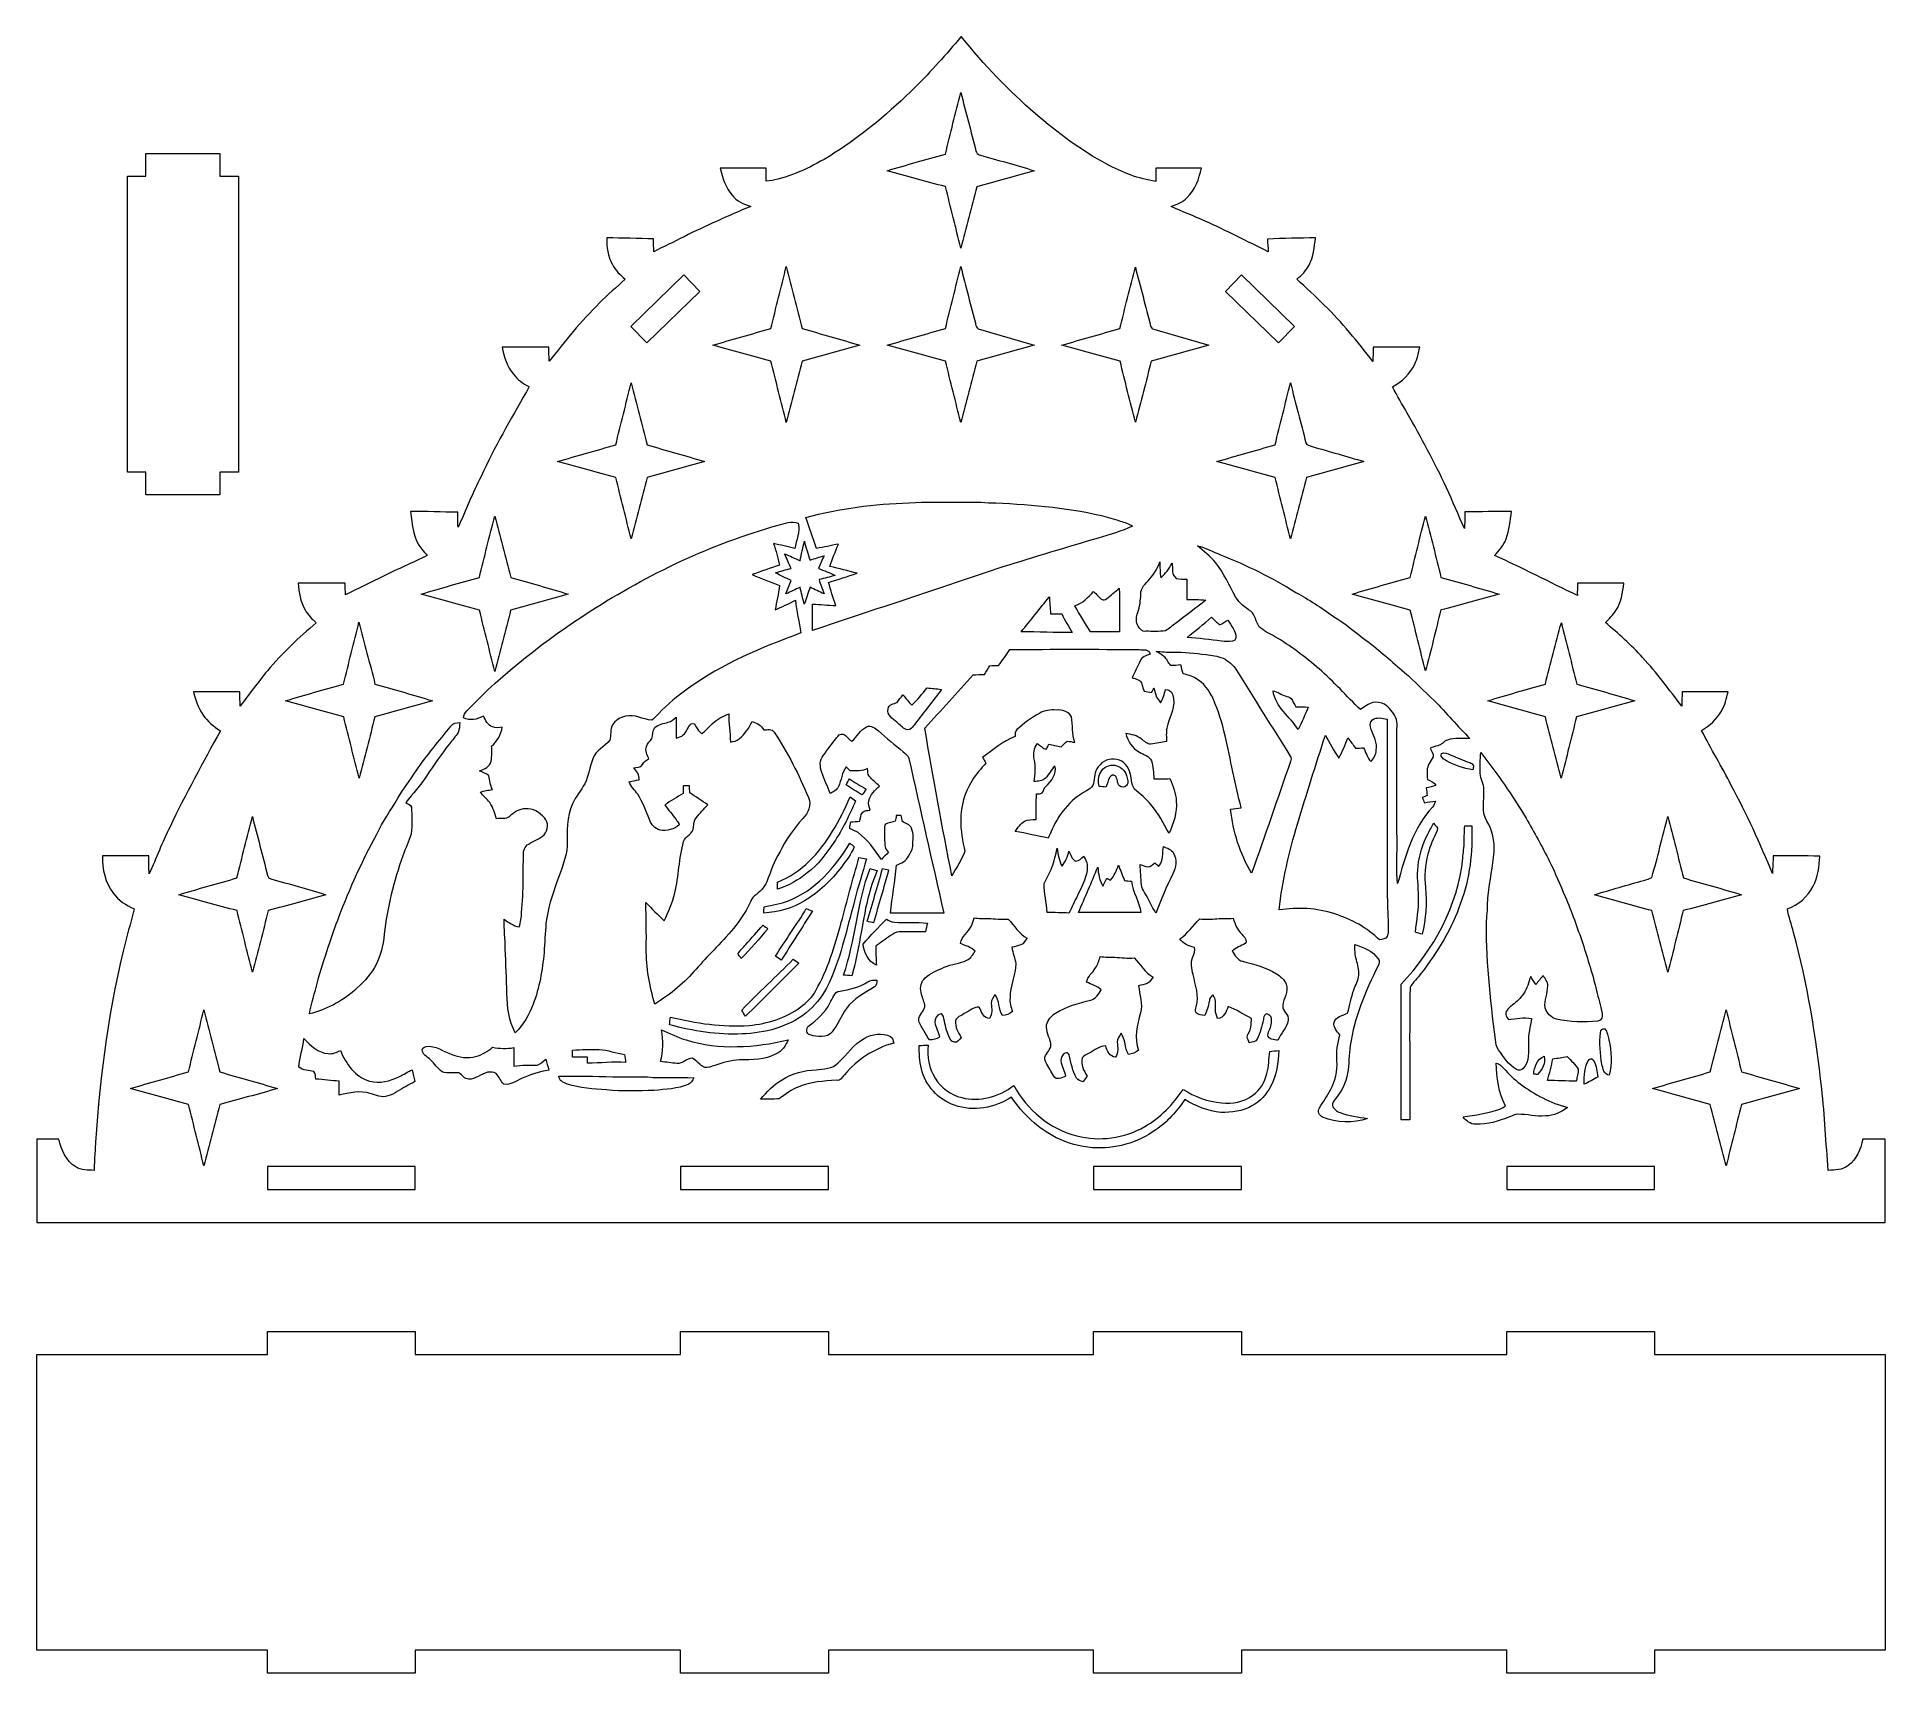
# Model space of a CAD drawing. Header units: centimetres. Extents: x -11.4 to 13.6, y -13 to 9.1.
import ezdxf

# ---------------------------------------------------------------- set-up
doc = ezdxf.new("R2010")
doc.units = ezdxf.units.CM
doc.header["$MEASUREMENT"] = 0
doc.layers.add('#Layer 1', color=7, linetype='Continuous')

msp = doc.modelspace()

# ---------------------------------------------------------------- linework, layer by layer
at = {"layer": '#Layer 1', "color": 7, "lineweight": 9}
for points, knots in [([(1.0851, 9.09842), (1.0851, 9.09842), (1.09559, 9.09842), (1.09559, 9.09842), (1.09559, 9.09842), (1.39737, 8.72277), (1.73132, 8.3723), (2.09657, 8.05785), (2.09657, 8.05785), (2.39378, 7.80016), (2.71163, 7.56301), (3.05887, 7.37659), (3.05887, 7.37659), (3.26638, 7.26685), (3.48813, 7.17817), (3.72187, 7.14504), (3.72187, 7.14504), (3.72239, 7.20441), (3.723, 7.26379), (3.7237, 7.32316), (3.7237, 7.32316), (3.9284, 7.32351), (4.1331, 7.32404), (4.3379, 7.32246), (4.3379, 7.32246), (4.30774, 7.17782), (4.25483, 7.03136), (4.14605, 6.9266), (4.14605, 6.9266), (4.09088, 6.8619), (4.00789, 6.83452), (3.93077, 6.80672), (3.93077, 6.80672), (4.07985, 6.73282), (4.23787, 6.67887), (4.38774, 6.6063), (4.38774, 6.6063), (4.67867, 6.48012), (4.95858, 6.33085), (5.24382, 6.1927), (5.24382, 6.1927), (5.24014, 6.25031), (5.23507, 6.30777), (5.23139, 6.36531), (5.23139, 6.36531), (5.44773, 6.37221), (5.66407, 6.38052), (5.88067, 6.37939), (5.88067, 6.37939), (5.86737, 6.25451), (5.8588, 6.1237), (5.79427, 6.01239), (5.79427, 6.01239), (5.7564, 5.93631), (5.69458, 5.87632), (5.6304, 5.8222), (5.6304, 5.8222), (5.75115, 5.70319), (5.88224, 5.5952), (5.99898, 5.47199), (5.99898, 5.47199), (6.24215, 5.23764), (6.45272, 4.97286), (6.65899, 4.70634), (6.65899, 4.70634), (6.65978, 4.77131), (6.66065, 4.83619), (6.66162, 4.90099), (6.66162, 4.90099), (6.87174, 4.90125), (7.08187, 4.90169), (7.29208, 4.90064), (7.29208, 4.90064), (7.27494, 4.82307), (7.26104, 4.74341), (7.22388, 4.67224), (7.22388, 4.67224), (7.16048, 4.53967), (7.05083, 4.43421), (6.92308, 4.36365), (6.92308, 4.36365), (6.98507, 4.24271), (7.05755, 4.12746), (7.1241, 4.00889), (7.1241, 4.00889), (7.30992, 3.67756), (7.4939, 3.34494), (7.65454, 3.0005), (7.65454, 3.0005), (7.73769, 2.81739), (7.81412, 2.63114), (7.89815, 2.44839), (7.89815, 2.44839), (7.90069, 2.52359), (7.90252, 2.59861), (7.90445, 2.67364), (7.90445, 2.67364), (8.11388, 2.67416), (8.3233, 2.68124), (8.5329, 2.68002), (8.5329, 2.68002), (8.51988, 2.5541), (8.5022, 2.42687), (8.45937, 2.30725), (8.45937, 2.30725), (8.42805, 2.22006), (8.36379, 2.15151), (8.30415, 2.08287), (8.30415, 2.08287), (8.68357, 1.91602), (9.04952, 1.72094), (9.42413, 1.54405), (9.42413, 1.54405), (9.42378, 1.59931), (9.42438, 1.65431), (9.42447, 1.7094), (9.42447, 1.7094), (9.63408, 1.70966), (9.84377, 1.70949), (10.05363, 1.70966), (10.05363, 1.70966), (10.03553, 1.582), (10.01733, 1.44804), (9.94502, 1.33794), (9.94502, 1.33794), (9.90542, 1.27796), (9.85504, 1.22601), (9.80293, 1.17705), (9.80293, 1.17705), (9.97913, 1.02823), (10.15314, 0.87573), (10.30643, 0.70275), (10.30643, 0.70275), (10.49949, 0.49665), (10.66599, 0.26825), (10.83852, 0.04536), (10.83852, 0.04536), (10.83939, 0.1105), (10.84035, 0.17539), (10.84149, 0.24028), (10.84149, 0.24028), (11.04873, 0.24061), (11.25614, 0.24115), (11.46365, 0.23975), (11.46365, 0.23975), (11.44362, 0.14985), (11.42203, 0.0583), (11.3727, -0.02084), (11.3727, -0.02084), (11.3079, -0.12944), (11.21453, -0.21924), (11.10548, -0.28272), (11.10548, -0.28272), (11.23209, -0.53456), (11.38032, -0.77485), (11.50597, -1.02721), (11.50597, -1.02721), (11.71574, -1.41257), (11.89728, -1.81264), (12.06289, -2.21871), (12.06289, -2.21871), (12.06622, -2.13931), (12.07059, -2.0601), (12.07479, -1.98096), (12.07479, -1.98096), (12.28404, -1.98061), (12.49338, -1.97869), (12.7028, -1.98306), (12.7028, -1.98306), (12.69519, -2.12157), (12.68217, -2.26655), (12.61439, -2.39062), (12.61439, -2.39062), (12.54217, -2.53194), (12.41512, -2.64334), (12.26498, -2.69466), (12.26498, -2.69466), (12.28509, -2.8038), (12.31963, -2.90934), (12.34979, -3.01602), (12.34979, -3.01602), (12.53649, -3.70787), (12.65349, -4.41686), (12.73, -5.12882), (12.73, -5.12882), (12.77284, -5.49617), (12.78728, -5.86606), (12.81718, -6.23454), (12.81718, -6.23454), (12.9089, -6.2272), (13.01244, -6.23244), (13.08712, -6.16791), (13.08712, -6.16791), (13.20499, -6.08702), (13.25159, -5.94519), (13.28709, -5.81385), (13.28709, -5.81385), (13.38662, -5.81096), (13.48655, -5.81035), (13.58659, -5.81026), (13.58659, -5.81026), (13.58659, -5.81026), (13.58659, -6.93864), (13.58659, -6.93864), (13.58659, -6.93864), (13.58659, -6.93864), (-11.41341, -6.93864), (-11.41341, -6.93864), (-11.41341, -6.93864), (-11.41341, -6.93864), (-11.41341, -5.81052), (-11.41341, -5.81052), (-11.41341, -5.81052), (-11.31486, -5.81026), (-11.21631, -5.81061), (-11.11776, -5.81131), (-11.11776, -5.81131), (-11.08331, -5.9549), (-11.0214, -6.10722), (-10.88849, -6.1861), (-10.88849, -6.1861), (-10.8167, -6.23935), (-10.72112, -6.22562), (-10.6377, -6.23375), (-10.6377, -6.23375), (-10.63892, -6.16485), (-10.6364, -6.09621), (-10.63211, -6.02756), (-10.63211, -6.02756), (-10.57974, -5.09979), (-10.46544, -4.17316), (-10.24762, -3.26882), (-10.24762, -3.26882), (-10.20495, -3.07584), (-10.14137, -2.88817), (-10.10054, -2.69476), (-10.10054, -2.69476), (-10.2074, -2.64675), (-10.31119, -2.58352), (-10.3801, -2.48629), (-10.3801, -2.48629), (-10.49264, -2.34464), (-10.53006, -2.15811), (-10.52542, -1.98096), (-10.52542, -1.98096), (-10.31749, -1.98017), (-10.10955, -1.98044), (-9.9016, -1.98079), (-9.9016, -1.98079), (-9.90037, -2.06079), (-9.8989, -2.14089), (-9.89619, -2.22116), (-9.89619, -2.22116), (-9.79702, -2.01182), (-9.71911, -1.79296), (-9.6134, -1.58667), (-9.6134, -1.58667), (-9.40484, -1.14377), (-9.16507, -0.7167), (-8.93221, -0.28631), (-8.93221, -0.28631), (-9.02017, -0.22807), (-9.10596, -0.16275), (-9.16516, -0.07382), (-9.16516, -0.07382), (-9.23546, 0.0179), (-9.26537, 0.13149), (-9.29685, 0.24045), (-9.29685, 0.24045), (-9.08734, 0.24071), (-8.87774, 0.24061), (-8.66822, 0.24028), (-8.66822, 0.24028), (-8.66761, 0.17548), (-8.66691, 0.11059), (-8.66586, 0.04554), (-8.66586, 0.04554), (-8.54099, 0.20389), (-8.42486, 0.36908), (-8.29554, 0.52385), (-8.29554, 0.52385), (-8.09705, 0.76118), (-7.8731, 0.97628), (-7.63437, 1.17276), (-7.63437, 1.17276), (-7.69139, 1.22557), (-7.74806, 1.28066), (-7.78714, 1.34852), (-7.78714, 1.34852), (-7.85246, 1.45712), (-7.87109, 1.5855), (-7.87984, 1.70975), (-7.87984, 1.70975), (-7.66752, 1.70949), (-7.45521, 1.70975), (-7.24281, 1.7094), (-7.24281, 1.7094), (-7.24237, 1.65659), (-7.24194, 1.60386), (-7.24115, 1.55077), (-7.24115, 1.55077), (-7.06915, 1.6349), (-6.89741, 1.71945), (-6.72646, 1.80576), (-6.72646, 1.80576), (-6.53067, 1.90046), (-6.33156, 1.98834), (-6.13542, 2.08226), (-6.13542, 2.08226), (-6.15764, 2.11207), (-6.18247, 2.13997), (-6.20556, 2.16882), (-6.20556, 2.16882), (-6.32649, 2.30996), (-6.33672, 2.50435), (-6.35972, 2.68019), (-6.35972, 2.68019), (-6.14697, 2.68272), (-5.93431, 2.6704), (-5.72156, 2.67049), (-5.72156, 2.67049), (-5.7206, 2.60271), (-5.71946, 2.53495), (-5.71771, 2.46701), (-5.71771, 2.46701), (-5.61007, 2.69375), (-5.52341, 2.9301), (-5.40641, 3.15247), (-5.40641, 3.15247), (-5.22314, 3.54492), (-5.01047, 3.92276), (-4.79335, 4.29719), (-4.79335, 4.29719), (-4.78015, 4.3208), (-4.76851, 4.3452), (-4.75741, 4.36986), (-4.75741, 4.36986), (-4.83804, 4.40972), (-4.91254, 4.46351), (-4.96727, 4.53556), (-4.96727, 4.53556), (-5.05507, 4.63795), (-5.09539, 4.77026), (-5.11881, 4.90064), (-5.11881, 4.90064), (-4.90877, 4.90177), (-4.69882, 4.90125), (-4.4887, 4.90099), (-4.4887, 4.90099), (-4.48782, 4.83881), (-4.48669, 4.77646), (-4.48511, 4.71411), (-4.48511, 4.71411), (-4.37039, 4.84257), (-4.27394, 4.98589), (-4.16, 5.11505), (-4.16, 5.11505), (-4.04781, 5.25015), (-3.92277, 5.37352), (-3.80297, 5.50171), (-3.80297, 5.50171), (-3.6948, 5.61531), (-3.56967, 5.7108), (-3.45827, 5.82106), (-3.45827, 5.82106), (-3.52297, 5.8807), (-3.59057, 5.94086), (-3.62975, 6.02121), (-3.62975, 6.02121), (-3.69149, 6.12921), (-3.7102, 6.25617), (-3.70372, 6.37912), (-3.70372, 6.37912), (-3.49316, 6.38131), (-3.28277, 6.36941), (-3.07212, 6.36906), (-3.07212, 6.36906), (-3.0716, 6.3104), (-3.07081, 6.25172), (-3.06985, 6.19305), (-3.06985, 6.19305), (-2.93405, 6.2623), (-2.79606, 6.32701), (-2.66035, 6.39652), (-2.66035, 6.39652), (-2.36496, 6.54482), (-2.06189, 6.67669), (-1.75811, 6.80664), (-1.75811, 6.80664), (-1.85447, 6.83146), (-1.94707, 6.88026), (-2.01012, 6.95905), (-2.01012, 6.95905), (-2.09879, 7.06152), (-2.13849, 7.19435), (-2.16954, 7.32351), (-2.16954, 7.32351), (-1.96316, 7.32342), (-1.75689, 7.32351), (-1.55052, 7.32316), (-1.55052, 7.32316), (-1.55017, 7.26414), (-1.54956, 7.20511), (-1.54886, 7.146), (-1.54886, 7.146), (-1.4964, 7.15405), (-1.44314, 7.1599), (-1.39172, 7.17372), (-1.39172, 7.17372), (-1.12065, 7.2463), (-0.8675, 7.37414), (-0.63202, 7.52497), (-0.63202, 7.52497), (-0.23084, 7.77716), (0.12927, 8.08864), (0.46802, 8.41847), (0.46802, 8.41847), (0.68357, 8.63602), (0.88627, 8.86565), (1.0851, 9.09842)], [0, 0, 0, 0, 0.00943396, 0.00943396, 0.00943396, 0.00943396, 0.01886792, 0.01886792, 0.01886792, 0.01886792, 0.02830189, 0.02830189, 0.02830189, 0.02830189, 0.03773585, 0.03773585, 0.03773585, 0.03773585, 0.04716981, 0.04716981, 0.04716981, 0.04716981, 0.05660377, 0.05660377, 0.05660377, 0.05660377, 0.06603774, 0.06603774, 0.06603774, 0.06603774, 0.0754717, 0.0754717, 0.0754717, 0.0754717, 0.08490566, 0.08490566, 0.08490566, 0.08490566, 0.09433962, 0.09433962, 0.09433962, 0.09433962, 0.10377358, 0.10377358, 0.10377358, 0.10377358, 0.11320755, 0.11320755, 0.11320755, 0.11320755, 0.12264151, 0.12264151, 0.12264151, 0.12264151, 0.13207547, 0.13207547, 0.13207547, 0.13207547, 0.14150943, 0.14150943, 0.14150943, 0.14150943, 0.1509434, 0.1509434, 0.1509434, 0.1509434, 0.16037736, 0.16037736, 0.16037736, 0.16037736, 0.16981132, 0.16981132, 0.16981132, 0.16981132, 0.17924528, 0.17924528, 0.17924528, 0.17924528, 0.18867925, 0.18867925, 0.18867925, 0.18867925, 0.19811321, 0.19811321, 0.19811321, 0.19811321, 0.20754717, 0.20754717, 0.20754717, 0.20754717, 0.21698113, 0.21698113, 0.21698113, 0.21698113, 0.22641509, 0.22641509, 0.22641509, 0.22641509, 0.23584906, 0.23584906, 0.23584906, 0.23584906, 0.24528302, 0.24528302, 0.24528302, 0.24528302, 0.25471698, 0.25471698, 0.25471698, 0.25471698, 0.26415094, 0.26415094, 0.26415094, 0.26415094, 0.27358491, 0.27358491, 0.27358491, 0.27358491, 0.28301887, 0.28301887, 0.28301887, 0.28301887, 0.29245283, 0.29245283, 0.29245283, 0.29245283, 0.30188679, 0.30188679, 0.30188679, 0.30188679, 0.31132075, 0.31132075, 0.31132075, 0.31132075, 0.32075472, 0.32075472, 0.32075472, 0.32075472, 0.33018868, 0.33018868, 0.33018868, 0.33018868, 0.33962264, 0.33962264, 0.33962264, 0.33962264, 0.3490566, 0.3490566, 0.3490566, 0.3490566, 0.35849057, 0.35849057, 0.35849057, 0.35849057, 0.36792453, 0.36792453, 0.36792453, 0.36792453, 0.37735849, 0.37735849, 0.37735849, 0.37735849, 0.38679245, 0.38679245, 0.38679245, 0.38679245, 0.39622642, 0.39622642, 0.39622642, 0.39622642, 0.40566038, 0.40566038, 0.40566038, 0.40566038, 0.41509434, 0.41509434, 0.41509434, 0.41509434, 0.4245283, 0.4245283, 0.4245283, 0.4245283, 0.43396226, 0.43396226, 0.43396226, 0.43396226, 0.44339623, 0.44339623, 0.44339623, 0.44339623, 0.45283019, 0.45283019, 0.45283019, 0.45283019, 0.46226415, 0.46226415, 0.46226415, 0.46226415, 0.47169811, 0.47169811, 0.47169811, 0.47169811, 0.48113208, 0.48113208, 0.48113208, 0.48113208, 0.49056604, 0.49056604, 0.49056604, 0.49056604, 0.5, 0.5, 0.5, 0.5, 0.50943396, 0.50943396, 0.50943396, 0.50943396, 0.51886792, 0.51886792, 0.51886792, 0.51886792, 0.52830189, 0.52830189, 0.52830189, 0.52830189, 0.53773585, 0.53773585, 0.53773585, 0.53773585, 0.54716981, 0.54716981, 0.54716981, 0.54716981, 0.55660377, 0.55660377, 0.55660377, 0.55660377, 0.56603774, 0.56603774, 0.56603774, 0.56603774, 0.5754717, 0.5754717, 0.5754717, 0.5754717, 0.58490566, 0.58490566, 0.58490566, 0.58490566, 0.59433962, 0.59433962, 0.59433962, 0.59433962, 0.60377358, 0.60377358, 0.60377358, 0.60377358, 0.61320755, 0.61320755, 0.61320755, 0.61320755, 0.62264151, 0.62264151, 0.62264151, 0.62264151, 0.63207547, 0.63207547, 0.63207547, 0.63207547, 0.64150943, 0.64150943, 0.64150943, 0.64150943, 0.6509434, 0.6509434, 0.6509434, 0.6509434, 0.66037736, 0.66037736, 0.66037736, 0.66037736, 0.66981132, 0.66981132, 0.66981132, 0.66981132, 0.67924528, 0.67924528, 0.67924528, 0.67924528, 0.68867925, 0.68867925, 0.68867925, 0.68867925, 0.69811321, 0.69811321, 0.69811321, 0.69811321, 0.70754717, 0.70754717, 0.70754717, 0.70754717, 0.71698113, 0.71698113, 0.71698113, 0.71698113, 0.72641509, 0.72641509, 0.72641509, 0.72641509, 0.73584906, 0.73584906, 0.73584906, 0.73584906, 0.74528302, 0.74528302, 0.74528302, 0.74528302, 0.75471698, 0.75471698, 0.75471698, 0.75471698, 0.76415094, 0.76415094, 0.76415094, 0.76415094, 0.77358491, 0.77358491, 0.77358491, 0.77358491, 0.78301887, 0.78301887, 0.78301887, 0.78301887, 0.79245283, 0.79245283, 0.79245283, 0.79245283, 0.80188679, 0.80188679, 0.80188679, 0.80188679, 0.81132075, 0.81132075, 0.81132075, 0.81132075, 0.82075472, 0.82075472, 0.82075472, 0.82075472, 0.83018868, 0.83018868, 0.83018868, 0.83018868, 0.83962264, 0.83962264, 0.83962264, 0.83962264, 0.8490566, 0.8490566, 0.8490566, 0.8490566, 0.85849057, 0.85849057, 0.85849057, 0.85849057, 0.86792453, 0.86792453, 0.86792453, 0.86792453, 0.87735849, 0.87735849, 0.87735849, 0.87735849, 0.88679245, 0.88679245, 0.88679245, 0.88679245, 0.89622642, 0.89622642, 0.89622642, 0.89622642, 0.90566038, 0.90566038, 0.90566038, 0.90566038, 0.91509434, 0.91509434, 0.91509434, 0.91509434, 0.9245283, 0.9245283, 0.9245283, 0.9245283, 0.93396226, 0.93396226, 0.93396226, 0.93396226, 0.94339623, 0.94339623, 0.94339623, 0.94339623, 0.95283019, 0.95283019, 0.95283019, 0.95283019, 0.96226415, 0.96226415, 0.96226415, 0.96226415, 0.97169811, 0.97169811, 0.97169811, 0.97169811, 0.98113208, 0.98113208, 0.98113208, 0.98113208, 1, 1, 1, 1]), ([(0.87599, 7.51489), (0.87599, 7.51489), (0.87599, 7.51489), (0.87599, 7.51489), (0.87599, 7.51489), (0.61358, 7.44047), (0.35064, 7.36764), (0.08944, 7.28911), (0.08944, 7.28911), (0.35178, 7.21715), (0.6134, 7.14264), (0.8766, 7.07417), (0.8766, 7.07417), (0.94613, 6.79706), (1.01442, 6.51961), (1.08463, 6.24267), (1.08463, 6.24267), (1.15529, 6.5197), (1.22979, 6.79575), (1.29913, 7.07312), (1.29913, 7.07312), (1.55875, 7.14491), (1.81863, 7.2161), (2.07808, 7.28885), (2.07808, 7.28885), (1.83105, 7.3651), (1.5814, 7.43251), (1.33332, 7.50519), (1.33332, 7.50519), (1.30893, 7.51051), (1.29309, 7.53167), (1.28864, 7.5552), (1.28864, 7.5552), (1.22454, 7.81971), (1.15022, 8.08151), (1.08428, 8.34551), (1.08428, 8.34551), (1.01048, 8.0698), (0.94403, 7.79209), (0.87599, 7.51489)], [0, 0, 0, 0, 0.09090909, 0.09090909, 0.09090909, 0.09090909, 0.18181818, 0.18181818, 0.18181818, 0.18181818, 0.27272727, 0.27272727, 0.27272727, 0.27272727, 0.36363636, 0.36363636, 0.36363636, 0.36363636, 0.45454545, 0.45454545, 0.45454545, 0.45454545, 0.54545455, 0.54545455, 0.54545455, 0.54545455, 0.63636364, 0.63636364, 0.63636364, 0.63636364, 0.72727273, 0.72727273, 0.72727273, 0.72727273, 0.81818182, 0.81818182, 0.81818182, 0.81818182, 1, 1, 1, 1]), ([(-3.38095, 5.18281), (-3.38095, 5.18281), (-2.66332, 5.87919), (-2.66332, 5.87919), (-2.66332, 5.87919), (-2.66332, 5.87919), (-2.44745, 5.65671), (-2.44745, 5.65671), (-2.44745, 5.65671), (-2.44745, 5.65671), (-3.16508, 4.96033), (-3.16508, 4.96033), (-3.16508, 4.96033), (-3.16508, 4.96033), (-3.38095, 5.18281), (-3.38095, 5.18281)], [0, 0, 0, 0, 0.2, 0.2, 0.2, 0.2, 0.4, 0.4, 0.4, 0.4, 0.6, 0.6, 0.6, 0.6, 1, 1, 1, 1]), ([(-1.2773, 5.99267), (-1.2773, 5.99267), (-1.2773, 5.99267), (-1.2773, 5.99267), (-1.2773, 5.99267), (-1.34541, 5.71286), (-1.41834, 5.43417), (-1.48489, 5.15392), (-1.48489, 5.15392), (-1.74739, 5.07951), (-2.01034, 5.00667), (-2.27152, 4.92815), (-2.27152, 4.92815), (-2.0092, 4.85619), (-1.74756, 4.78167), (-1.48436, 4.71321), (-1.48436, 4.71321), (-1.41476, 4.4361), (-1.34655, 4.15865), (-1.27634, 3.88171), (-1.27634, 3.88171), (-1.20569, 4.15874), (-1.13117, 4.43479), (-1.06184, 4.71216), (-1.06184, 4.71216), (-0.80221, 4.78404), (-0.54225, 4.85496), (-0.28289, 4.92806), (-0.28289, 4.92806), (-0.54146, 5.00615), (-0.80125, 5.08021), (-1.06114, 5.15366), (-1.06114, 5.15366), (-1.13082, 5.43391), (-1.20751, 5.71242), (-1.2773, 5.99267)], [0, 0, 0, 0, 0.1, 0.1, 0.1, 0.1, 0.2, 0.2, 0.2, 0.2, 0.3, 0.3, 0.3, 0.3, 0.4, 0.4, 0.4, 0.4, 0.5, 0.5, 0.5, 0.5, 0.6, 0.6, 0.6, 0.6, 0.7, 0.7, 0.7, 0.7, 0.8, 0.8, 0.8, 0.8, 1, 1, 1, 1]), ([(1.08377, 5.99276), (1.08377, 5.99276), (1.08377, 5.99276), (1.08377, 5.99276), (1.08377, 5.99276), (1.01547, 5.71286), (0.94272, 5.43417), (0.87608, 5.15392), (0.87608, 5.15392), (0.61358, 5.07951), (0.35064, 5.00667), (0.08944, 4.92815), (0.08944, 4.92815), (0.35222, 4.85627), (0.6141, 4.78097), (0.87792, 4.71321), (0.87792, 4.71321), (0.94508, 4.43557), (1.01485, 4.15874), (1.08463, 3.88171), (1.08463, 3.88171), (1.15529, 4.15874), (1.22979, 4.43479), (1.29913, 4.71216), (1.29913, 4.71216), (1.5584, 4.78395), (1.81802, 4.85469), (2.07694, 4.9278), (2.07694, 4.9278), (1.83062, 5.00501), (1.58097, 5.07137), (1.33332, 5.14421), (1.33332, 5.14421), (1.30893, 5.14955), (1.29309, 5.17071), (1.28864, 5.19424), (1.28864, 5.19424), (1.2241, 5.46137), (1.14724, 5.72536), (1.08377, 5.99276)], [0, 0, 0, 0, 0.09090909, 0.09090909, 0.09090909, 0.09090909, 0.18181818, 0.18181818, 0.18181818, 0.18181818, 0.27272727, 0.27272727, 0.27272727, 0.27272727, 0.36363636, 0.36363636, 0.36363636, 0.36363636, 0.45454545, 0.45454545, 0.45454545, 0.45454545, 0.54545455, 0.54545455, 0.54545455, 0.54545455, 0.63636364, 0.63636364, 0.63636364, 0.63636364, 0.72727273, 0.72727273, 0.72727273, 0.72727273, 0.81818182, 0.81818182, 0.81818182, 0.81818182, 1, 1, 1, 1]), ([(3.23695, 5.15392), (3.23695, 5.15392), (3.23695, 5.15392), (3.23695, 5.15392), (3.23695, 5.15392), (2.97454, 5.07951), (2.7116, 5.00667), (2.4504, 4.92815), (2.4504, 4.92815), (2.71318, 4.85627), (2.97507, 4.78097), (3.23888, 4.71321), (3.23888, 4.71321), (3.30613, 4.43837), (3.37284, 4.16337), (3.44525, 3.88976), (3.44525, 3.88976), (3.52264, 4.16231), (3.58883, 4.43802), (3.66, 4.71225), (3.66, 4.71225), (3.92024, 4.78237), (4.1795, 4.85592), (4.43922, 4.92815), (4.43922, 4.92815), (4.19219, 5.0044), (3.94237, 5.07155), (3.69429, 5.14421), (3.69429, 5.14421), (3.67295, 5.14937), (3.65652, 5.16599), (3.6517, 5.18724), (3.6517, 5.18724), (3.58594, 5.45376), (3.51188, 5.7182), (3.44525, 5.98455), (3.44525, 5.98455), (3.37135, 5.70884), (3.30499, 5.43111), (3.23695, 5.15392)], [0, 0, 0, 0, 0.09090909, 0.09090909, 0.09090909, 0.09090909, 0.18181818, 0.18181818, 0.18181818, 0.18181818, 0.27272727, 0.27272727, 0.27272727, 0.27272727, 0.36363636, 0.36363636, 0.36363636, 0.36363636, 0.45454545, 0.45454545, 0.45454545, 0.45454545, 0.54545455, 0.54545455, 0.54545455, 0.54545455, 0.63636364, 0.63636364, 0.63636364, 0.63636364, 0.72727273, 0.72727273, 0.72727273, 0.72727273, 0.81818182, 0.81818182, 0.81818182, 0.81818182, 1, 1, 1, 1]), ([(5.59807, 5.18279), (5.59807, 5.18279), (4.88042, 5.8792), (4.88042, 5.8792), (4.88042, 5.8792), (4.88042, 5.8792), (4.66453, 5.65673), (4.66453, 5.65673), (4.66453, 5.65673), (4.66453, 5.65673), (5.38218, 4.96032), (5.38218, 4.96032), (5.38218, 4.96032), (5.38218, 4.96032), (5.59807, 5.18279), (5.59807, 5.18279)], [0, 0, 0, 0, 0.2, 0.2, 0.2, 0.2, 0.4, 0.4, 0.4, 0.4, 0.6, 0.6, 0.6, 0.6, 1, 1, 1, 1]), ([(-3.37584, 4.41879), (-3.37584, 4.41879), (-3.37584, 4.41879), (-3.37584, 4.41879), (-3.37584, 4.41879), (-3.44414, 4.13897), (-3.51689, 3.8602), (-3.58352, 3.57995), (-3.58352, 3.57995), (-3.84602, 3.50554), (-4.10896, 3.4327), (-4.37016, 3.35417), (-4.37016, 3.35417), (-4.10782, 3.28176), (-3.84585, 3.20849), (-3.58291, 3.13845), (-3.58291, 3.13845), (-3.51312, 2.86169), (-3.44519, 2.58441), (-3.37497, 2.30774), (-3.37497, 2.30774), (-3.30431, 2.58476), (-3.22981, 2.86081), (-3.16047, 3.13819), (-3.16047, 3.13819), (-2.90085, 3.21006), (-2.64089, 3.28097), (-2.38152, 3.35409), (-2.38152, 3.35409), (-2.6401, 3.43216), (-2.89989, 3.50624), (-3.15977, 3.57969), (-3.15977, 3.57969), (-3.22815, 3.86029), (-3.30869, 4.13784), (-3.37584, 4.41879)], [0, 0, 0, 0, 0.1, 0.1, 0.1, 0.1, 0.2, 0.2, 0.2, 0.2, 0.3, 0.3, 0.3, 0.3, 0.4, 0.4, 0.4, 0.4, 0.5, 0.5, 0.5, 0.5, 0.6, 0.6, 0.6, 0.6, 0.7, 0.7, 0.7, 0.7, 0.8, 0.8, 0.8, 0.8, 1, 1, 1, 1]), ([(5.54328, 4.4187), (5.54328, 4.4187), (5.54328, 4.4187), (5.54328, 4.4187), (5.54328, 4.4187), (5.47515, 4.13889), (5.40223, 3.8602), (5.33568, 3.57995), (5.33568, 3.57995), (5.07318, 3.50562), (4.81033, 3.4327), (4.54922, 3.35409), (4.54922, 3.35409), (4.81154, 3.28229), (5.07327, 3.20796), (5.33629, 3.13854), (5.33629, 3.13854), (5.4059, 2.86177), (5.4741, 2.58459), (5.54405, 2.30782), (5.54405, 2.30782), (5.61655, 2.58441), (5.69062, 2.86055), (5.75855, 3.13827), (5.75855, 3.13827), (6.01879, 3.20822), (6.27797, 3.2822), (6.53768, 3.35391), (6.53768, 3.35391), (6.30473, 3.42579), (6.06942, 3.48987), (5.83542, 3.55809), (5.83542, 3.55809), (5.80753, 3.57269), (5.76197, 3.57032), (5.75262, 3.6067), (5.75262, 3.6067), (5.68405, 3.8776), (5.61139, 4.14762), (5.54328, 4.4187)], [0, 0, 0, 0, 0.09090909, 0.09090909, 0.09090909, 0.09090909, 0.18181818, 0.18181818, 0.18181818, 0.18181818, 0.27272727, 0.27272727, 0.27272727, 0.27272727, 0.36363636, 0.36363636, 0.36363636, 0.36363636, 0.45454545, 0.45454545, 0.45454545, 0.45454545, 0.54545455, 0.54545455, 0.54545455, 0.54545455, 0.63636364, 0.63636364, 0.63636364, 0.63636364, 0.72727273, 0.72727273, 0.72727273, 0.72727273, 0.81818182, 0.81818182, 0.81818182, 0.81818182, 1, 1, 1, 1]), ([(0.38562, 2.79585), (0.38562, 2.79585), (0.38562, 2.79585), (0.38562, 2.79585), (0.38562, 2.79585), (-0.08562, 2.78587), (-0.55484, 2.71715), (-1.01112, 2.60006), (-1.01112, 2.60006), (-0.96994, 2.45779), (-0.91126, 2.32137), (-0.86745, 2.17999), (-0.86745, 2.17999), (-0.7682, 2.19564), (-0.67017, 2.2182), (-0.5718, 2.23866), (-0.5718, 2.23866), (-0.61045, 2.13819), (-0.65662, 2.04034), (-0.68565, 1.93636), (-0.68565, 1.93636), (-0.56262, 1.90891), (-0.44151, 1.87394), (-0.31909, 1.84332), (-0.31909, 1.84332), (-0.44746, 1.80084), (-0.57591, 1.75842), (-0.70567, 1.72065), (-0.70567, 1.72065), (-0.67595, 1.61562), (-0.64482, 1.51096), (-0.6087, 1.40786), (-0.6087, 1.40786), (-0.71364, 1.41119), (-0.81814, 1.42115), (-0.9228, 1.42754), (-0.9228, 1.42754), (-0.92324, 1.308), (-0.92306, 1.18855), (-0.92315, 1.06894), (-0.92315, 1.06894), (-0.06437, 1.35636), (0.79503, 1.64186), (1.65407, 1.9285), (1.65407, 1.9285), (2.08148, 2.06465), (2.51135, 2.1931), (2.9421, 2.31832), (2.9421, 2.31832), (3.09802, 2.36956), (3.25925, 2.40979), (3.40755, 2.48157), (3.40755, 2.48157), (3.35675, 2.51385), (3.29834, 2.53046), (3.24194, 2.54944), (3.24194, 2.54944), (3.15757, 2.57872), (3.0723, 2.6054), (2.98513, 2.62429), (2.98513, 2.62429), (2.48495, 2.73884), (1.97148, 2.78202), (1.45968, 2.79777), (1.45968, 2.79777), (1.32755, 2.81421), (1.19455, 2.79839), (1.06217, 2.80607), (1.06217, 2.80607), (0.83664, 2.79856), (0.61052, 2.81885), (0.38562, 2.79585)], [0, 0, 0, 0, 0.05263158, 0.05263158, 0.05263158, 0.05263158, 0.10526316, 0.10526316, 0.10526316, 0.10526316, 0.15789474, 0.15789474, 0.15789474, 0.15789474, 0.21052632, 0.21052632, 0.21052632, 0.21052632, 0.26315789, 0.26315789, 0.26315789, 0.26315789, 0.31578947, 0.31578947, 0.31578947, 0.31578947, 0.36842105, 0.36842105, 0.36842105, 0.36842105, 0.42105263, 0.42105263, 0.42105263, 0.42105263, 0.47368421, 0.47368421, 0.47368421, 0.47368421, 0.52631579, 0.52631579, 0.52631579, 0.52631579, 0.57894737, 0.57894737, 0.57894737, 0.57894737, 0.63157895, 0.63157895, 0.63157895, 0.63157895, 0.68421053, 0.68421053, 0.68421053, 0.68421053, 0.73684211, 0.73684211, 0.73684211, 0.73684211, 0.78947368, 0.78947368, 0.78947368, 0.78947368, 0.84210526, 0.84210526, 0.84210526, 0.84210526, 0.89473684, 0.89473684, 0.89473684, 0.89473684, 1, 1, 1, 1]), ([(-5.42866, 1.78736), (-5.42866, 1.78736), (-5.42866, 1.78736), (-5.42866, 1.78736), (-5.42866, 1.78736), (-5.69107, 1.71295), (-5.95401, 1.64011), (-6.21521, 1.56159), (-6.21521, 1.56159), (-5.95289, 1.48919), (-5.6909, 1.41591), (-5.42796, 1.34586), (-5.42796, 1.34586), (-5.35827, 1.06911), (-5.29015, 0.79191), (-5.2202, 0.51525), (-5.2202, 0.51525), (-5.14647, 0.79148), (-5.076, 1.0685), (-5.00552, 1.3456), (-5.00552, 1.3456), (-4.7459, 1.41747), (-4.48594, 1.4884), (-4.22657, 1.5615), (-4.22657, 1.5615), (-4.48515, 1.63959), (-4.74494, 1.71365), (-5.00482, 1.7871), (-5.00482, 1.7871), (-5.0732, 2.065), (-5.15085, 2.34044), (-5.22037, 2.61799), (-5.22037, 2.61799), (-5.29417, 2.34227), (-5.36062, 2.06456), (-5.42866, 1.78736)], [0, 0, 0, 0, 0.1, 0.1, 0.1, 0.1, 0.2, 0.2, 0.2, 0.2, 0.3, 0.3, 0.3, 0.3, 0.4, 0.4, 0.4, 0.4, 0.5, 0.5, 0.5, 0.5, 0.6, 0.6, 0.6, 0.6, 0.7, 0.7, 0.7, 0.7, 0.8, 0.8, 0.8, 0.8, 1, 1, 1, 1]), ([(-1.38651, 2.49374), (-1.38651, 2.49374), (-1.38651, 2.49374), (-1.38651, 2.49374), (-1.38651, 2.49374), (-2.28936, 2.24346), (-3.14167, 1.83196), (-3.93024, 1.3296), (-3.93024, 1.3296), (-4.53289, 0.9424), (-5.10189, 0.49836), (-5.59909, -0.01851), (-5.59909, -0.01851), (-5.62629, -0.04299), (-5.63686, -0.07876), (-5.64561, -0.11312), (-5.64561, -0.11312), (-5.55737, -0.153), (-5.45559, -0.13812), (-5.37489, -0.0882), (-5.37489, -0.0882), (-5.34602, -0.14495), (-5.31516, -0.21106), (-5.25124, -0.23431), (-5.25124, -0.23431), (-5.20961, -0.25539), (-5.16257, -0.24184), (-5.11885, -0.23869), (-5.11885, -0.23869), (-5.13651, -0.33732), (-5.1833, -0.43054), (-5.26269, -0.49402), (-5.26269, -0.49402), (-5.26112, -0.56249), (-5.25745, -0.6314), (-5.26767, -0.69942), (-5.26767, -0.69942), (-5.28507, -0.77235), (-5.35915, -0.81022), (-5.42569, -0.82971), (-5.42569, -0.82971), (-5.38459, -0.85184), (-5.33536, -0.86234), (-5.30091, -0.89469), (-5.30091, -0.89469), (-5.28586, -0.95721), (-5.28376, -1.02419), (-5.25281, -1.08216), (-5.25281, -1.08216), (-5.30851, -1.09082), (-5.36456, -1.09921), (-5.41781, -1.11862), (-5.41781, -1.11862), (-5.37515, -1.16602), (-5.32696, -1.20852), (-5.28822, -1.2595), (-5.28822, -1.2595), (-5.24065, -1.32404), (-5.22212, -1.40307), (-5.19676, -1.47776), (-5.19676, -1.47776), (-5.14115, -1.46831), (-5.07084, -1.49157), (-5.02546, -1.44916), (-5.02546, -1.44916), (-4.96364, -1.39731), (-4.89185, -1.33802), (-4.80545, -1.34484), (-4.80545, -1.34484), (-4.70402, -1.33137), (-4.61159, -1.39084), (-4.54942, -1.46551), (-4.54942, -1.46551), (-4.48681, -1.52471), (-4.49555, -1.63392), (-4.55344, -1.69356), (-4.55344, -1.69356), (-4.61071, -1.75311), (-4.69492, -1.772), (-4.76104, -1.81887), (-4.76104, -1.81887), (-4.8156, -1.84807), (-4.83536, -1.91646), (-4.83177, -1.97461), (-4.83177, -1.97461), (-4.83344, -2.08575), (-4.83894, -2.19706), (-4.83606, -2.30829), (-4.83606, -2.30829), (-4.83361, -2.45406), (-4.84926, -2.59912), (-4.8567, -2.74455), (-4.8567, -2.74455), (-4.85897, -2.81065), (-4.86657, -2.87807), (-4.89211, -2.93972), (-4.89211, -2.93972), (-4.96985, -2.9287), (-5.03184, -2.88131), (-5.09349, -2.83715), (-5.09349, -2.83715), (-5.09734, -2.97129), (-5.07696, -3.10464), (-5.07897, -3.23877), (-5.07897, -3.23877), (-5.07171, -3.4412), (-5.05886, -3.64337), (-5.05694, -3.84606), (-5.05694, -3.84606), (-5.05414, -4.02664), (-5.02887, -4.21166), (-4.94274, -4.37309), (-4.94274, -4.37309), (-4.83466, -4.26344), (-4.7543, -4.12947), (-4.70157, -3.98519), (-4.70157, -3.98519), (-4.61421, -3.76239), (-4.57722, -3.52331), (-4.5537, -3.28625), (-4.5537, -3.28625), (-4.54689, -3.15465), (-4.53752, -3.02314), (-4.52739, -2.8918), (-4.52739, -2.8918), (-4.50535, -2.69899), (-4.44317, -2.51361), (-4.37934, -2.33129), (-4.37934, -2.33129), (-4.32276, -2.17206), (-4.25491, -2.01326), (-4.23882, -1.84354), (-4.23882, -1.84354), (-4.24817, -1.65291), (-4.24774, -1.45275), (-4.16729, -1.27541), (-4.16729, -1.27541), (-4.12776, -1.17607), (-4.05256, -1.09711), (-4.0029, -1.00346), (-4.0029, -1.00346), (-3.95236, -0.89556), (-3.93477, -0.7762), (-3.8943, -0.6648), (-3.8943, -0.6648), (-3.85469, -0.55252), (-3.73664, -0.50197), (-3.66371, -0.41567), (-3.66371, -0.41567), (-3.64474, -0.34834), (-3.66275, -0.2706), (-3.62689, -0.2066), (-3.62689, -0.2066), (-3.59042, -0.14451), (-3.52231, -0.10604), (-3.45349, -0.0903), (-3.45349, -0.0903), (-3.3309, -0.05995), (-3.21556, -0.13569), (-3.09497, -0.14302), (-3.09497, -0.14302), (-3.06219, -0.11829), (-3.03507, -0.08689), (-3.00587, -0.05821), (-3.00587, -0.05821), (-2.88336, 0.07121), (-2.74616, 0.18611), (-2.60101, 0.28929), (-2.60101, 0.28929), (-2.13949, 0.61991), (-1.61176, 0.83975), (-1.08212, 1.03571), (-1.08212, 1.03571), (-1.10285, 1.18349), (-1.13642, 1.32934), (-1.1533, 1.47764), (-1.1533, 1.47764), (-1.2431, 1.43034), (-1.33764, 1.39309), (-1.42805, 1.347), (-1.42805, 1.347), (-1.40724, 1.45682), (-1.38476, 1.56631), (-1.36806, 1.67684), (-1.36806, 1.67684), (-1.49171, 1.72562), (-1.61544, 1.77416), (-1.73804, 1.8254), (-1.73804, 1.8254), (-1.61465, 1.86737), (-1.49336, 1.91512), (-1.36911, 1.95456), (-1.36911, 1.95456), (-1.39202, 2.05301), (-1.41816, 2.15069), (-1.44799, 2.24722), (-1.44799, 2.24722), (-1.35285, 2.2244), (-1.25754, 2.2014), (-1.16214, 2.17885), (-1.16214, 2.17885), (-1.14439, 2.29235), (-1.08405, 2.40436), (-1.11439, 2.52092), (-1.11439, 2.52092), (-1.20436, 2.55406), (-1.29907, 2.51865), (-1.38651, 2.49374)], [0, 0, 0, 0, 0.01886792, 0.01886792, 0.01886792, 0.01886792, 0.03773585, 0.03773585, 0.03773585, 0.03773585, 0.05660377, 0.05660377, 0.05660377, 0.05660377, 0.0754717, 0.0754717, 0.0754717, 0.0754717, 0.09433962, 0.09433962, 0.09433962, 0.09433962, 0.11320755, 0.11320755, 0.11320755, 0.11320755, 0.13207547, 0.13207547, 0.13207547, 0.13207547, 0.1509434, 0.1509434, 0.1509434, 0.1509434, 0.16981132, 0.16981132, 0.16981132, 0.16981132, 0.18867925, 0.18867925, 0.18867925, 0.18867925, 0.20754717, 0.20754717, 0.20754717, 0.20754717, 0.22641509, 0.22641509, 0.22641509, 0.22641509, 0.24528302, 0.24528302, 0.24528302, 0.24528302, 0.26415094, 0.26415094, 0.26415094, 0.26415094, 0.28301887, 0.28301887, 0.28301887, 0.28301887, 0.30188679, 0.30188679, 0.30188679, 0.30188679, 0.32075472, 0.32075472, 0.32075472, 0.32075472, 0.33962264, 0.33962264, 0.33962264, 0.33962264, 0.35849057, 0.35849057, 0.35849057, 0.35849057, 0.37735849, 0.37735849, 0.37735849, 0.37735849, 0.39622642, 0.39622642, 0.39622642, 0.39622642, 0.41509434, 0.41509434, 0.41509434, 0.41509434, 0.43396226, 0.43396226, 0.43396226, 0.43396226, 0.45283019, 0.45283019, 0.45283019, 0.45283019, 0.47169811, 0.47169811, 0.47169811, 0.47169811, 0.49056604, 0.49056604, 0.49056604, 0.49056604, 0.50943396, 0.50943396, 0.50943396, 0.50943396, 0.52830189, 0.52830189, 0.52830189, 0.52830189, 0.54716981, 0.54716981, 0.54716981, 0.54716981, 0.56603774, 0.56603774, 0.56603774, 0.56603774, 0.58490566, 0.58490566, 0.58490566, 0.58490566, 0.60377358, 0.60377358, 0.60377358, 0.60377358, 0.62264151, 0.62264151, 0.62264151, 0.62264151, 0.64150943, 0.64150943, 0.64150943, 0.64150943, 0.66037736, 0.66037736, 0.66037736, 0.66037736, 0.67924528, 0.67924528, 0.67924528, 0.67924528, 0.69811321, 0.69811321, 0.69811321, 0.69811321, 0.71698113, 0.71698113, 0.71698113, 0.71698113, 0.73584906, 0.73584906, 0.73584906, 0.73584906, 0.75471698, 0.75471698, 0.75471698, 0.75471698, 0.77358491, 0.77358491, 0.77358491, 0.77358491, 0.79245283, 0.79245283, 0.79245283, 0.79245283, 0.81132075, 0.81132075, 0.81132075, 0.81132075, 0.83018868, 0.83018868, 0.83018868, 0.83018868, 0.8490566, 0.8490566, 0.8490566, 0.8490566, 0.86792453, 0.86792453, 0.86792453, 0.86792453, 0.88679245, 0.88679245, 0.88679245, 0.88679245, 0.90566038, 0.90566038, 0.90566038, 0.90566038, 0.9245283, 0.9245283, 0.9245283, 0.9245283, 0.94339623, 0.94339623, 0.94339623, 0.94339623, 0.96226415, 0.96226415, 0.96226415, 0.96226415, 1, 1, 1, 1]), ([(7.16315, 1.78736), (7.16315, 1.78736), (7.16315, 1.78736), (7.16315, 1.78736), (7.16315, 1.78736), (6.90074, 1.71295), (6.6378, 1.64011), (6.3766, 1.56159), (6.3766, 1.56159), (6.63885, 1.48919), (6.90092, 1.41591), (7.16385, 1.34586), (7.16385, 1.34586), (7.23329, 1.072), (7.29922, 0.79716), (7.37058, 0.52373), (7.37058, 0.52373), (7.44412, 0.79681), (7.50864, 1.07235), (7.57738, 1.34665), (7.57738, 1.34665), (7.84093, 1.41442), (8.10257, 1.48989), (8.36524, 1.56132), (8.36524, 1.56132), (8.10448, 1.64055), (7.84154, 1.71286), (7.57922, 1.78692), (7.57922, 1.78692), (7.51179, 2.06439), (7.44254, 2.34149), (7.37145, 2.61799), (7.37145, 2.61799), (7.29755, 2.34227), (7.23119, 2.06456), (7.16315, 1.78736)], [0, 0, 0, 0, 0.1, 0.1, 0.1, 0.1, 0.2, 0.2, 0.2, 0.2, 0.3, 0.3, 0.3, 0.3, 0.4, 0.4, 0.4, 0.4, 0.5, 0.5, 0.5, 0.5, 0.6, 0.6, 0.6, 0.6, 0.7, 0.7, 0.7, 0.7, 0.8, 0.8, 0.8, 0.8, 1, 1, 1, 1]), ([(-1.03262, 2.27661), (-1.03262, 2.27661), (-1.03262, 2.27661), (-1.03262, 2.27661), (-1.03262, 2.27661), (-1.05134, 2.1889), (-1.07224, 2.10164), (-1.0906, 2.01384), (-1.0906, 2.01384), (-1.16047, 2.04515), (-1.22972, 2.07767), (-1.29986, 2.10802), (-1.29986, 2.10802), (-1.27004, 2.042), (-1.2425, 1.97492), (-1.21267, 1.90882), (-1.21267, 1.90882), (-1.28315, 1.89081), (-1.35311, 1.87131), (-1.42306, 1.85164), (-1.42306, 1.85164), (-1.35669, 1.81027), (-1.28481, 1.77889), (-1.21302, 1.74784), (-1.21302, 1.74784), (-1.23637, 1.68724), (-1.25964, 1.62665), (-1.28087, 1.56526), (-1.28087, 1.56526), (-1.21757, 1.59507), (-1.15339, 1.62289), (-1.09095, 1.65454), (-1.09095, 1.65454), (-1.07241, 1.57846), (-1.05344, 1.50239), (-1.03437, 1.42622), (-1.03437, 1.42622), (-1.00474, 1.50134), (-0.98077, 1.57846), (-0.95532, 1.65506), (-0.95532, 1.65506), (-0.89272, 1.62437), (-0.8295, 1.5949), (-0.76619, 1.56526), (-0.76619, 1.56526), (-0.78805, 1.6297), (-0.81166, 1.69319), (-0.83422, 1.7572), (-0.83422, 1.7572), (-0.76095, 1.77539), (-0.68757, 1.79349), (-0.615, 1.81491), (-0.615, 1.81491), (-0.68915, 1.85102), (-0.76636, 1.87961), (-0.84322, 1.90882), (-0.84322, 1.90882), (-0.81874, 1.96715), (-0.79155, 2.02434), (-0.76452, 2.08152), (-0.76452, 2.08152), (-0.8288, 2.06404), (-0.89159, 2.04156), (-0.95541, 2.02267), (-0.95541, 2.02267), (-0.98104, 2.10741), (-1.01155, 2.19065), (-1.03262, 2.27661)], [0, 0, 0, 0, 0.05555556, 0.05555556, 0.05555556, 0.05555556, 0.11111111, 0.11111111, 0.11111111, 0.11111111, 0.16666667, 0.16666667, 0.16666667, 0.16666667, 0.22222222, 0.22222222, 0.22222222, 0.22222222, 0.27777778, 0.27777778, 0.27777778, 0.27777778, 0.33333333, 0.33333333, 0.33333333, 0.33333333, 0.38888889, 0.38888889, 0.38888889, 0.38888889, 0.44444444, 0.44444444, 0.44444444, 0.44444444, 0.5, 0.5, 0.5, 0.5, 0.55555556, 0.55555556, 0.55555556, 0.55555556, 0.61111111, 0.61111111, 0.61111111, 0.61111111, 0.66666667, 0.66666667, 0.66666667, 0.66666667, 0.72222222, 0.72222222, 0.72222222, 0.72222222, 0.77777778, 0.77777778, 0.77777778, 0.77777778, 0.83333333, 0.83333333, 0.83333333, 0.83333333, 0.88888889, 0.88888889, 0.88888889, 0.88888889, 1, 1, 1, 1]), ([(4.28777, 2.21557), (4.28777, 2.21557), (4.28777, 2.21557), (4.28777, 2.21557), (4.28777, 2.21557), (4.3711, 2.14387), (4.45889, 2.07566), (4.52727, 1.98857), (4.52727, 1.98857), (4.64724, 1.84787), (4.71239, 1.67281), (4.80648, 1.51585), (4.80648, 1.51585), (4.85352, 1.4354), (4.93099, 1.38206), (5.00584, 1.32986), (5.00584, 1.32986), (5.07195, 1.27819), (5.07475, 1.18672), (5.12013, 1.12096), (5.12013, 1.12096), (5.17829, 1.06063), (5.25873, 1.03204), (5.32948, 0.98971), (5.32948, 0.98971), (5.54405, 0.86414), (5.74177, 0.71156), (5.93003, 0.54961), (5.93003, 0.54961), (6.12879, 0.37884), (6.30062, 0.18043), (6.49045, 0.00021), (6.49045, 0.00021), (6.5444, 0.03536), (6.59653, 0.07785), (6.65948, 0.09588), (6.65948, 0.09588), (6.71099, 0.0998), (6.77028, 0.10146), (6.81548, 0.07104), (6.81548, 0.07104), (6.87958, 0.02819), (6.93108, -0.03399), (6.96448, -0.1035), (6.96448, -0.1035), (7.00733, -0.18194), (6.97463, -0.27349), (6.98224, -0.35726), (6.98224, -0.35726), (6.98452, -0.84974), (6.97507, -1.34249), (6.98809, -1.83487), (6.98809, -1.83487), (6.98172, -2.00784), (6.97428, -2.1815), (6.99282, -2.35402), (6.99282, -2.35402), (7.09382, -1.98912), (7.20058, -1.60507), (7.46344, -1.31957), (7.46344, -1.31957), (7.4846, -1.29675), (7.49649, -1.26755), (7.50603, -1.23834), (7.50603, -1.23834), (7.45539, -1.24245), (7.40512, -1.24849), (7.35667, -1.26352), (7.35667, -1.26352), (7.34653, -1.23982), (7.33533, -1.21481), (7.3272, -1.19095), (7.3272, -1.19095), (7.34942, -1.18097), (7.37179, -1.17119), (7.39409, -1.16121), (7.39409, -1.16121), (7.38877, -1.12755), (7.38387, -1.09441), (7.37844, -1.06117), (7.37844, -1.06117), (7.42304, -1.05226), (7.46782, -1.04211), (7.50943, -1.02244), (7.50943, -1.02244), (7.48512, -0.97934), (7.43668, -0.96752), (7.39575, -0.94741), (7.39575, -0.94741), (7.38649, -0.90894), (7.39209, -0.8681), (7.39332, -0.82954), (7.39332, -0.82954), (7.38938, -0.75644), (7.44105, -0.70065), (7.4741, -0.64101), (7.4741, -0.64101), (7.48224, -0.5952), (7.44762, -0.56047), (7.4316, -0.52122), (7.4316, -0.52122), (7.46563, -0.50661), (7.50104, -0.49735), (7.53742, -0.48982), (7.53742, -0.48982), (7.58813, -0.47846), (7.61752, -0.428), (7.66639, -0.412), (7.66639, -0.412), (7.76485, -0.37982), (7.8697, -0.39486), (7.97165, -0.39049), (7.97165, -0.39049), (7.8035, -0.22601), (7.65267, -0.04509), (7.48678, 0.12131), (7.48678, 0.12131), (7.34977, 0.24365), (7.22682, 0.38066), (7.08664, 0.49951), (7.08664, 0.49951), (6.91587, 0.64668), (6.7499, 0.80023), (6.5688, 0.9348), (6.5688, 0.9348), (6.4219, 1.0448), (6.28138, 1.16381), (6.1252, 1.26087), (6.1252, 1.26087), (5.96134, 1.37682), (5.79363, 1.48717), (5.61813, 1.58485), (5.61813, 1.58485), (5.29302, 1.78272), (4.95154, 1.95386), (4.59793, 2.09481), (4.59793, 2.09481), (4.49448, 2.13477), (4.39549, 2.1875), (4.28777, 2.21557)], [0, 0, 0, 0, 0.02777778, 0.02777778, 0.02777778, 0.02777778, 0.05555556, 0.05555556, 0.05555556, 0.05555556, 0.08333333, 0.08333333, 0.08333333, 0.08333333, 0.11111111, 0.11111111, 0.11111111, 0.11111111, 0.13888889, 0.13888889, 0.13888889, 0.13888889, 0.16666667, 0.16666667, 0.16666667, 0.16666667, 0.19444444, 0.19444444, 0.19444444, 0.19444444, 0.22222222, 0.22222222, 0.22222222, 0.22222222, 0.25, 0.25, 0.25, 0.25, 0.27777778, 0.27777778, 0.27777778, 0.27777778, 0.30555556, 0.30555556, 0.30555556, 0.30555556, 0.33333333, 0.33333333, 0.33333333, 0.33333333, 0.36111111, 0.36111111, 0.36111111, 0.36111111, 0.38888889, 0.38888889, 0.38888889, 0.38888889, 0.41666667, 0.41666667, 0.41666667, 0.41666667, 0.44444444, 0.44444444, 0.44444444, 0.44444444, 0.47222222, 0.47222222, 0.47222222, 0.47222222, 0.5, 0.5, 0.5, 0.5, 0.52777778, 0.52777778, 0.52777778, 0.52777778, 0.55555556, 0.55555556, 0.55555556, 0.55555556, 0.58333333, 0.58333333, 0.58333333, 0.58333333, 0.61111111, 0.61111111, 0.61111111, 0.61111111, 0.63888889, 0.63888889, 0.63888889, 0.63888889, 0.66666667, 0.66666667, 0.66666667, 0.66666667, 0.69444444, 0.69444444, 0.69444444, 0.69444444, 0.72222222, 0.72222222, 0.72222222, 0.72222222, 0.75, 0.75, 0.75, 0.75, 0.77777778, 0.77777778, 0.77777778, 0.77777778, 0.80555556, 0.80555556, 0.80555556, 0.80555556, 0.83333333, 0.83333333, 0.83333333, 0.83333333, 0.86111111, 0.86111111, 0.86111111, 0.86111111, 0.88888889, 0.88888889, 0.88888889, 0.88888889, 0.91666667, 0.91666667, 0.91666667, 0.91666667, 0.94444444, 0.94444444, 0.94444444, 0.94444444, 1, 1, 1, 1]), ([(3.63702, 1.76315), (3.63702, 1.76315), (3.63702, 1.76315), (3.63702, 1.76315), (3.63702, 1.76315), (3.58848, 1.70272), (3.51092, 1.64807), (3.51827, 1.56132), (3.51827, 1.56132), (3.51687, 1.47694), (3.50664, 1.39169), (3.47682, 1.31229), (3.47682, 1.31229), (3.45819, 1.25982), (3.44874, 1.19809), (3.4755, 1.14685), (3.4755, 1.14685), (3.49658, 1.10312), (3.52954, 1.04655), (3.58857, 1.05923), (3.58857, 1.05923), (3.67663, 1.0573), (3.76634, 1.05259), (3.85378, 1.06675), (3.85378, 1.06675), (3.90302, 1.09351), (3.94473, 1.13267), (3.9901, 1.1653), (3.9901, 1.1653), (4.12485, 1.27136), (4.26354, 1.37245), (4.39707, 1.48009), (4.39707, 1.48009), (4.31172, 1.48971), (4.2255, 1.48726), (4.14007, 1.48901), (4.14007, 1.48901), (4.1399, 1.57986), (4.1398, 1.67071), (4.13964, 1.76149), (4.13964, 1.76149), (4.09242, 1.76296), (4.043, 1.75946), (3.99815, 1.77469), (3.99815, 1.77469), (3.93248, 1.81927), (3.9518, 1.91232), (3.94254, 1.97956), (3.94254, 1.97956), (3.89952, 1.9076), (3.85413, 1.83625), (3.7896, 1.78125), (3.7896, 1.78125), (3.77693, 1.85242), (3.77728, 1.925), (3.77779, 1.99687), (3.77779, 1.99687), (3.74684, 1.91057), (3.69944, 1.83056), (3.63702, 1.76315)], [0, 0, 0, 0, 0.0625, 0.0625, 0.0625, 0.0625, 0.125, 0.125, 0.125, 0.125, 0.1875, 0.1875, 0.1875, 0.1875, 0.25, 0.25, 0.25, 0.25, 0.3125, 0.3125, 0.3125, 0.3125, 0.375, 0.375, 0.375, 0.375, 0.4375, 0.4375, 0.4375, 0.4375, 0.5, 0.5, 0.5, 0.5, 0.5625, 0.5625, 0.5625, 0.5625, 0.625, 0.625, 0.625, 0.625, 0.6875, 0.6875, 0.6875, 0.6875, 0.75, 0.75, 0.75, 0.75, 0.8125, 0.8125, 0.8125, 0.8125, 0.875, 0.875, 0.875, 0.875, 1, 1, 1, 1]), ([(1.89943, 1.05163), (1.89943, 1.05163), (1.89943, 1.05163), (1.89943, 1.05163), (1.89943, 1.05163), (2.13045, 1.05416), (2.3613, 1.03754), (2.5925, 1.04183), (2.5925, 1.04183), (2.54363, 1.12499), (2.4915, 1.2064), (2.44953, 1.29331), (2.44953, 1.29331), (2.3989, 1.29217), (2.34845, 1.29165), (2.29825, 1.29629), (2.29825, 1.29629), (2.29232, 1.37245), (2.28549, 1.44835), (2.28225, 1.52451), (2.28225, 1.52451), (2.15197, 1.36912), (2.03068, 1.20621), (1.89943, 1.05163)], [0, 0, 0, 0, 0.14285714, 0.14285714, 0.14285714, 0.14285714, 0.28571429, 0.28571429, 0.28571429, 0.28571429, 0.42857143, 0.42857143, 0.42857143, 0.42857143, 0.57142857, 0.57142857, 0.57142857, 0.57142857, 0.71428571, 0.71428571, 0.71428571, 0.71428571, 1, 1, 1, 1]), ([(3.05429, 1.49819), (3.05429, 1.49819), (3.05429, 1.49819), (3.05429, 1.49819), (3.05429, 1.49819), (3.03724, 1.48752), (3.01389, 1.47415), (2.99509, 1.48822), (2.99509, 1.48822), (2.95128, 1.51734), (2.91867, 1.56036), (2.88054, 1.59569), (2.88054, 1.59569), (2.80569, 1.52022), (2.7332, 1.43602), (2.6273, 1.40506), (2.6273, 1.40506), (2.69245, 1.28421), (2.76433, 1.16705), (2.83673, 1.0504), (2.83673, 1.0504), (2.96789, 1.05049), (3.09914, 1.05066), (3.23049, 1.05058), (3.23049, 1.05058), (3.22997, 1.2474), (3.23277, 1.44432), (3.22804, 1.64107), (3.22804, 1.64107), (3.16928, 1.59437), (3.11524, 1.54191), (3.05429, 1.49819)], [0, 0, 0, 0, 0.11111111, 0.11111111, 0.11111111, 0.11111111, 0.22222222, 0.22222222, 0.22222222, 0.22222222, 0.33333333, 0.33333333, 0.33333333, 0.33333333, 0.44444444, 0.44444444, 0.44444444, 0.44444444, 0.55555556, 0.55555556, 0.55555556, 0.55555556, 0.66666667, 0.66666667, 0.66666667, 0.66666667, 0.77777778, 0.77777778, 0.77777778, 0.77777778, 1, 1, 1, 1]), ([(4.47647, 1.25002), (4.47647, 1.25002), (4.47647, 1.25002), (4.47647, 1.25002), (4.47647, 1.25002), (4.37067, 1.1534), (4.25515, 1.06824), (4.14707, 0.97424), (4.14707, 0.97424), (4.30254, 0.96374), (4.45723, 0.9445), (4.61209, 0.92666), (4.61209, 0.92666), (4.66028, 0.91993), (4.70854, 0.91924), (4.75733, 0.92351), (4.75733, 0.92351), (4.77963, 0.92929), (4.80289, 0.94748), (4.8049, 0.97188), (4.8049, 0.97188), (4.80858, 1.06483), (4.7345, 1.1318), (4.69683, 1.20997), (4.69683, 1.20997), (4.65948, 1.18802), (4.6225, 1.16599), (4.58498, 1.14466), (4.58498, 1.14466), (4.54843, 1.17955), (4.51258, 1.21514), (4.47647, 1.25002)], [0, 0, 0, 0, 0.11111111, 0.11111111, 0.11111111, 0.11111111, 0.22222222, 0.22222222, 0.22222222, 0.22222222, 0.33333333, 0.33333333, 0.33333333, 0.33333333, 0.44444444, 0.44444444, 0.44444444, 0.44444444, 0.55555556, 0.55555556, 0.55555556, 0.55555556, 0.66666667, 0.66666667, 0.66666667, 0.66666667, 0.77777778, 0.77777778, 0.77777778, 0.77777778, 1, 1, 1, 1]), ([(-7.0572, 1.1834), (-7.0572, 1.1834), (-7.0572, 1.1834), (-7.0572, 1.1834), (-7.0572, 1.1834), (-7.1255, 0.90358), (-7.19825, 0.62481), (-7.26487, 0.34456), (-7.26487, 0.34456), (-7.5273, 0.27023), (-7.79024, 0.1973), (-8.05134, 0.11878), (-8.05134, 0.11878), (-7.7891, 0.04638), (-7.52712, -0.0269), (-7.26427, -0.09694), (-7.26427, -0.09694), (-7.19449, -0.3737), (-7.12654, -0.65099), (-7.05632, -0.92765), (-7.05632, -0.92765), (-6.98567, -0.65064), (-6.91117, -0.37457), (-6.84182, -0.09721), (-6.84182, -0.09721), (-6.58239, -0.02445), (-6.3218, 0.04393), (-6.06289, 0.11878), (-6.06289, 0.11878), (-6.32145, 0.19669), (-6.58125, 0.27093), (-6.84114, 0.3443), (-6.84114, 0.3443), (-6.90951, 0.6249), (-6.99005, 0.90245), (-7.0572, 1.1834)], [0, 0, 0, 0, 0.1, 0.1, 0.1, 0.1, 0.2, 0.2, 0.2, 0.2, 0.3, 0.3, 0.3, 0.3, 0.4, 0.4, 0.4, 0.4, 0.5, 0.5, 0.5, 0.5, 0.6, 0.6, 0.6, 0.6, 0.7, 0.7, 0.7, 0.7, 0.8, 0.8, 0.8, 0.8, 1, 1, 1, 1]), ([(8.99142, 0.34421), (8.99142, 0.34421), (8.99142, 0.34421), (8.99142, 0.34421), (8.99142, 0.34421), (8.7318, 0.26988), (8.47157, 0.19739), (8.21318, 0.11895), (8.21318, 0.11895), (8.47235, 0.04638), (8.73137, -0.02707), (8.99133, -0.09702), (8.99133, -0.09702), (9.06147, -0.37422), (9.13387, -0.65099), (9.20723, -0.92739), (9.20723, -0.92739), (9.27562, -0.65046), (9.346, -0.37396), (9.41342, -0.09677), (9.41342, -0.09677), (9.67689, -0.02786), (9.93878, 0.04681), (10.20154, 0.11851), (10.20154, 0.11851), (9.94079, 0.19774), (9.67785, 0.27005), (9.41552, 0.34413), (9.41552, 0.34413), (9.34802, 0.62166), (9.27893, 0.89869), (9.20767, 1.17517), (9.20767, 1.17517), (9.13404, 0.8986), (9.06199, 0.62158), (8.99142, 0.34421)], [0, 0, 0, 0, 0.1, 0.1, 0.1, 0.1, 0.2, 0.2, 0.2, 0.2, 0.3, 0.3, 0.3, 0.3, 0.4, 0.4, 0.4, 0.4, 0.5, 0.5, 0.5, 0.5, 0.6, 0.6, 0.6, 0.6, 0.7, 0.7, 0.7, 0.7, 0.8, 0.8, 0.8, 0.8, 1, 1, 1, 1]), ([(1.74798, 0.81255), (1.74798, 0.81255), (1.74798, 0.81255), (1.74798, 0.81255), (1.74798, 0.81255), (1.70032, 0.73823), (1.64759, 0.66731), (1.59452, 0.59675), (1.59452, 0.59675), (1.55525, 0.59569), (1.51538, 0.5949), (1.47664, 0.59334), (1.47664, 0.59334), (1.45338, 0.55285), (1.4288, 0.51324), (1.4038, 0.47389), (1.4038, 0.47389), (1.35255, 0.47301), (1.30123, 0.47196), (1.25043, 0.47021), (1.25043, 0.47021), (1.03427, 0.22791), (0.8174, -0.01396), (0.59679, -0.25216), (0.59679, -0.25216), (0.70697, -0.91979), (0.8335, -1.58444), (0.96274, -2.24865), (0.96274, -2.24865), (1.02229, -2.14084), (1.09338, -2.0374), (1.13772, -1.92241), (1.13772, -1.92241), (1.11297, -1.78092), (1.07799, -1.639), (1.08419, -1.49429), (1.08419, -1.49429), (1.0835, -1.30671), (1.13535, -1.11862), (1.23723, -0.9608), (1.23723, -0.9608), (1.28759, -0.87335), (1.35763, -0.80069), (1.42322, -0.72496), (1.42322, -0.72496), (1.40869, -0.69829), (1.39278, -0.67249), (1.37695, -0.64679), (1.37695, -0.64679), (1.52063, -0.54789), (1.65328, -0.42765), (1.81802, -0.36372), (1.81802, -0.36372), (1.81942, -0.33234), (1.81592, -0.29482), (1.84207, -0.27192), (1.84207, -0.27192), (1.93519, -0.18824), (2.03558, -0.11085), (2.14637, -0.05165), (2.14637, -0.05165), (2.21457, -0.0102), (2.29519, -0.00216), (2.3738, -0.00644), (2.3738, -0.00644), (2.44945, -0.00232), (2.5445, -0.0206), (2.57973, -0.09712), (2.57973, -0.09712), (2.60159, -0.21185), (2.58594, -0.33225), (2.62599, -0.44426), (2.62599, -0.44426), (2.59198, -0.43832), (2.55849, -0.42739), (2.52395, -0.4294), (2.52395, -0.4294), (2.49229, -0.45074), (2.46702, -0.47985), (2.44027, -0.50652), (2.44027, -0.50652), (2.38553, -0.49157), (2.33043, -0.47846), (2.27448, -0.46971), (2.27448, -0.46971), (2.26555, -0.49009), (2.25733, -0.51099), (2.24588, -0.53022), (2.24588, -0.53022), (2.19184, -0.536), (2.16228, -0.48335), (2.1203, -0.46115), (2.1203, -0.46115), (2.07362, -0.52157), (2.05963, -0.59774), (2.0772, -0.6718), (2.0772, -0.6718), (2.10238, -0.7713), (2.08585, -0.87431), (2.07764, -0.97496), (2.07764, -0.97496), (2.12827, -0.96647), (2.19018, -0.9705), (2.22892, -0.92957), (2.22892, -0.92957), (2.27587, -0.87694), (2.30962, -0.81389), (2.3571, -0.76151), (2.3571, -0.76151), (2.38448, -0.87204), (2.31322, -0.97155), (2.23312, -1.03941), (2.23312, -1.03941), (2.20557, -1.06196), (2.20705, -1.10315), (2.18265, -1.12781), (2.18265, -1.12781), (2.16088, -1.14101), (2.1336, -1.13751), (2.10938, -1.14005), (2.10938, -1.14005), (2.0974, -1.25556), (2.10378, -1.37212), (2.10238, -1.48825), (2.10238, -1.48825), (2.04948, -1.49052), (1.9929, -1.48475), (1.94508, -1.51142), (1.94508, -1.51142), (1.89007, -1.54202), (1.85763, -1.59939), (1.82125, -1.64819), (1.82125, -1.64819), (1.97069, -1.67485), (2.11839, -1.71071), (2.26765, -1.73904), (2.26765, -1.73904), (2.27867, -1.71236), (2.28995, -1.6857), (2.30219, -1.65955), (2.30219, -1.65955), (2.39619, -1.428), (2.56059, -1.21849), (2.78287, -1.09904), (2.78287, -1.09904), (2.81295, -1.07805), (2.85483, -1.06502), (2.86865, -1.02769), (2.86865, -1.02769), (2.89497, -0.95511), (2.88264, -0.87081), (2.92514, -0.80384), (2.92514, -0.80384), (2.97025, -0.7212), (3.06313, -0.65622), (3.16044, -0.67267), (3.16044, -0.67267), (3.25715, -0.6697), (3.33629, -0.74752), (3.36515, -0.83514), (3.36515, -0.83514), (3.40013, -0.91314), (3.38177, -1.00941), (3.4358, -1.07884), (3.4358, -1.07884), (3.50995, -1.14722), (3.59469, -1.20537), (3.6566, -1.28652), (3.6566, -1.28652), (3.75637, -1.40282), (3.82677, -1.53959), (3.90048, -1.67301), (3.90048, -1.67301), (3.96432, -1.53879), (4.01214, -1.3911), (3.99868, -1.2407), (3.99868, -1.2407), (3.99588, -1.13297), (3.95259, -1.03267), (3.91254, -0.93474), (3.91254, -0.93474), (3.84023, -0.93894), (3.76809, -0.94042), (3.69595, -0.93579), (3.69595, -0.93579), (3.68834, -0.85516), (3.68729, -0.77252), (3.66289, -0.69497), (3.66289, -0.69497), (3.635, -0.62799), (3.55849, -0.60919), (3.5013, -0.57595), (3.5013, -0.57595), (3.40302, -0.52769), (3.34233, -0.4266), (3.31575, -0.32342), (3.31575, -0.32342), (3.39007, -0.33619), (3.46842, -0.35044), (3.52727, -0.40177), (3.52727, -0.40177), (3.56819, -0.42389), (3.60378, -0.47382), (3.65555, -0.46717), (3.65555, -0.46717), (3.7262, -0.45677), (3.79633, -0.442), (3.86743, -0.43316), (3.86743, -0.43316), (3.86472, -0.37326), (3.85912, -0.31301), (3.87302, -0.25399), (3.87302, -0.25399), (3.8961, -0.09852), (4.01275, 0.04795), (3.9462, 0.20901), (3.9462, 0.20901), (3.93878, 0.25195), (3.89173, 0.26534), (3.85509, 0.27075), (3.85509, 0.27075), (3.83358, 0.21068), (3.82484, 0.14361), (3.78365, 0.0929), (3.78365, 0.0929), (3.76792, 0.11913), (3.74973, 0.14361), (3.73268, 0.16889), (3.73268, 0.16889), (3.71554, 0.20849), (3.7074, 0.25081), (3.69648, 0.29226), (3.69648, 0.29226), (3.68878, 0.27714), (3.67322, 0.24689), (3.66543, 0.23175), (3.66543, 0.23175), (3.63168, 0.23893), (3.59705, 0.23683), (3.56504, 0.24855), (3.56504, 0.24855), (3.54554, 0.27556), (3.54449, 0.3108), (3.534, 0.34131), (3.534, 0.34131), (3.51949, 0.39773), (3.4525, 0.41775), (3.4031, 0.43078), (3.4031, 0.43078), (3.43222, 0.50965), (3.48119, 0.57899), (3.5096, 0.65813), (3.5096, 0.65813), (3.52954, 0.71505), (3.59697, 0.72538), (3.64348, 0.75055), (3.64348, 0.75055), (3.63282, 0.8227), (3.54825, 0.80513), (3.49667, 0.81106), (3.49667, 0.81106), (2.91385, 0.81763), (2.33088, 0.81491), (1.74798, 0.81255)], [0, 0, 0, 0, 0.01492537, 0.01492537, 0.01492537, 0.01492537, 0.02985075, 0.02985075, 0.02985075, 0.02985075, 0.04477612, 0.04477612, 0.04477612, 0.04477612, 0.05970149, 0.05970149, 0.05970149, 0.05970149, 0.07462687, 0.07462687, 0.07462687, 0.07462687, 0.08955224, 0.08955224, 0.08955224, 0.08955224, 0.10447761, 0.10447761, 0.10447761, 0.10447761, 0.11940299, 0.11940299, 0.11940299, 0.11940299, 0.13432836, 0.13432836, 0.13432836, 0.13432836, 0.14925373, 0.14925373, 0.14925373, 0.14925373, 0.1641791, 0.1641791, 0.1641791, 0.1641791, 0.17910448, 0.17910448, 0.17910448, 0.17910448, 0.19402985, 0.19402985, 0.19402985, 0.19402985, 0.20895522, 0.20895522, 0.20895522, 0.20895522, 0.2238806, 0.2238806, 0.2238806, 0.2238806, 0.23880597, 0.23880597, 0.23880597, 0.23880597, 0.25373134, 0.25373134, 0.25373134, 0.25373134, 0.26865672, 0.26865672, 0.26865672, 0.26865672, 0.28358209, 0.28358209, 0.28358209, 0.28358209, 0.29850746, 0.29850746, 0.29850746, 0.29850746, 0.31343284, 0.31343284, 0.31343284, 0.31343284, 0.32835821, 0.32835821, 0.32835821, 0.32835821, 0.34328358, 0.34328358, 0.34328358, 0.34328358, 0.35820896, 0.35820896, 0.35820896, 0.35820896, 0.37313433, 0.37313433, 0.37313433, 0.37313433, 0.3880597, 0.3880597, 0.3880597, 0.3880597, 0.40298507, 0.40298507, 0.40298507, 0.40298507, 0.41791045, 0.41791045, 0.41791045, 0.41791045, 0.43283582, 0.43283582, 0.43283582, 0.43283582, 0.44776119, 0.44776119, 0.44776119, 0.44776119, 0.46268657, 0.46268657, 0.46268657, 0.46268657, 0.47761194, 0.47761194, 0.47761194, 0.47761194, 0.49253731, 0.49253731, 0.49253731, 0.49253731, 0.50746269, 0.50746269, 0.50746269, 0.50746269, 0.52238806, 0.52238806, 0.52238806, 0.52238806, 0.53731343, 0.53731343, 0.53731343, 0.53731343, 0.55223881, 0.55223881, 0.55223881, 0.55223881, 0.56716418, 0.56716418, 0.56716418, 0.56716418, 0.58208955, 0.58208955, 0.58208955, 0.58208955, 0.59701493, 0.59701493, 0.59701493, 0.59701493, 0.6119403, 0.6119403, 0.6119403, 0.6119403, 0.62686567, 0.62686567, 0.62686567, 0.62686567, 0.64179104, 0.64179104, 0.64179104, 0.64179104, 0.65671642, 0.65671642, 0.65671642, 0.65671642, 0.67164179, 0.67164179, 0.67164179, 0.67164179, 0.68656716, 0.68656716, 0.68656716, 0.68656716, 0.70149254, 0.70149254, 0.70149254, 0.70149254, 0.71641791, 0.71641791, 0.71641791, 0.71641791, 0.73134328, 0.73134328, 0.73134328, 0.73134328, 0.74626866, 0.74626866, 0.74626866, 0.74626866, 0.76119403, 0.76119403, 0.76119403, 0.76119403, 0.7761194, 0.7761194, 0.7761194, 0.7761194, 0.79104478, 0.79104478, 0.79104478, 0.79104478, 0.80597015, 0.80597015, 0.80597015, 0.80597015, 0.82089552, 0.82089552, 0.82089552, 0.82089552, 0.8358209, 0.8358209, 0.8358209, 0.8358209, 0.85074627, 0.85074627, 0.85074627, 0.85074627, 0.86567164, 0.86567164, 0.86567164, 0.86567164, 0.88059701, 0.88059701, 0.88059701, 0.88059701, 0.89552239, 0.89552239, 0.89552239, 0.89552239, 0.91044776, 0.91044776, 0.91044776, 0.91044776, 0.92537313, 0.92537313, 0.92537313, 0.92537313, 0.94029851, 0.94029851, 0.94029851, 0.94029851, 0.95522388, 0.95522388, 0.95522388, 0.95522388, 0.97014925, 0.97014925, 0.97014925, 0.97014925, 1, 1, 1, 1]), ([(3.72585, 0.78666), (3.72585, 0.78666), (3.72585, 0.78666), (3.72585, 0.78666), (3.72585, 0.78666), (3.76179, 0.7642), (3.80079, 0.74566), (3.83253, 0.71663), (3.83253, 0.71663), (3.8738, 0.68603), (3.88728, 0.63286), (3.92365, 0.59805), (3.92365, 0.59805), (3.96877, 0.59299), (4.01477, 0.60033), (4.06042, 0.60269), (4.06042, 0.60269), (4.0702, 0.5636), (4.0807, 0.52425), (4.09058, 0.48499), (4.09058, 0.48499), (4.14873, 0.46671), (4.21125, 0.45614), (4.2631, 0.42194), (4.2631, 0.42194), (4.36883, 0.35986), (4.4449, 0.25711), (4.49693, 0.1479), (4.49693, 0.1479), (4.56662, -0.01387), (4.62005, -0.18264), (4.65879, -0.35437), (4.65879, -0.35437), (4.7339, -0.67861), (4.79415, -1.00609), (4.87695, -1.32849), (4.87695, -1.32849), (4.82939, -1.33697), (4.78155, -1.34389), (4.73373, -1.34869), (4.73373, -1.34869), (4.76582, -1.653), (4.86122, -1.95109), (5.01835, -2.21402), (5.01835, -2.21402), (5.19655, -1.71166), (5.36664, -1.20634), (5.54433, -0.7038), (5.54433, -0.7038), (5.55333, -0.67896), (5.55447, -0.65107), (5.53917, -0.62851), (5.53917, -0.62851), (5.29834, -0.24017), (5.05202, 0.14493), (4.81295, 0.5344), (4.81295, 0.5344), (4.7701, 0.60418), (4.70469, 0.65909), (4.63115, 0.69415), (4.63115, 0.69415), (4.55867, 0.72564), (4.47839, 0.73149), (4.40118, 0.74321), (4.40118, 0.74321), (4.2527, 0.76158), (4.10325, 0.7809), (3.95338, 0.77451), (3.95338, 0.77451), (3.87722, 0.77434), (3.80175, 0.7851), (3.72585, 0.78666)], [0, 0, 0, 0, 0.05263158, 0.05263158, 0.05263158, 0.05263158, 0.10526316, 0.10526316, 0.10526316, 0.10526316, 0.15789474, 0.15789474, 0.15789474, 0.15789474, 0.21052632, 0.21052632, 0.21052632, 0.21052632, 0.26315789, 0.26315789, 0.26315789, 0.26315789, 0.31578947, 0.31578947, 0.31578947, 0.31578947, 0.36842105, 0.36842105, 0.36842105, 0.36842105, 0.42105263, 0.42105263, 0.42105263, 0.42105263, 0.47368421, 0.47368421, 0.47368421, 0.47368421, 0.52631579, 0.52631579, 0.52631579, 0.52631579, 0.57894737, 0.57894737, 0.57894737, 0.57894737, 0.63157895, 0.63157895, 0.63157895, 0.63157895, 0.68421053, 0.68421053, 0.68421053, 0.68421053, 0.73684211, 0.73684211, 0.73684211, 0.73684211, 0.78947368, 0.78947368, 0.78947368, 0.78947368, 0.84210526, 0.84210526, 0.84210526, 0.84210526, 0.89473684, 0.89473684, 0.89473684, 0.89473684, 1, 1, 1, 1]), ([(0.62679, 0.29156), (0.62679, 0.29156), (0.62679, 0.29156), (0.62679, 0.29156), (0.62679, 0.29156), (0.56199, 0.21111), (0.49684, 0.13059), (0.42357, 0.05758), (0.42357, 0.05758), (0.37958, 0.10164), (0.34032, 0.15025), (0.30175, 0.19879), (0.30175, 0.19879), (0.27352, 0.16609), (0.24789, 0.1312), (0.22454, 0.09483), (0.22454, 0.09483), (0.17707, 0.07925), (0.10563, 0.07165), (0.10108, 0.00895), (0.10108, 0.00895), (0.07922, -0.07866), (0.16482, -0.12072), (0.21659, -0.17075), (0.21659, -0.17075), (0.25899, -0.20345), (0.2938, -0.25119), (0.34583, -0.26902), (0.34583, -0.26902), (0.4038, -0.28784), (0.43467, -0.233), (0.46414, -0.19671), (0.46414, -0.19671), (0.5828, -0.04054), (0.70522, 0.11293), (0.82082, 0.27136), (0.82082, 0.27136), (0.75682, 0.28318), (0.6914, 0.28684), (0.62679, 0.29156)], [0, 0, 0, 0, 0.09090909, 0.09090909, 0.09090909, 0.09090909, 0.18181818, 0.18181818, 0.18181818, 0.18181818, 0.27272727, 0.27272727, 0.27272727, 0.27272727, 0.36363636, 0.36363636, 0.36363636, 0.36363636, 0.45454545, 0.45454545, 0.45454545, 0.45454545, 0.54545455, 0.54545455, 0.54545455, 0.54545455, 0.63636364, 0.63636364, 0.63636364, 0.63636364, 0.72727273, 0.72727273, 0.72727273, 0.72727273, 0.81818182, 0.81818182, 0.81818182, 0.81818182, 1, 1, 1, 1]), ([(5.30735, 0.25361), (5.30735, 0.25361), (5.30735, 0.25361), (5.30735, 0.25361), (5.30735, 0.25361), (5.33577, 0.03379), (5.53864, -0.09396), (5.64794, -0.27121), (5.64794, -0.27121), (5.69639, -0.17127), (5.7422, -0.07001), (5.78374, 0.033), (5.78374, 0.033), (5.72857, 0.03596), (5.67295, 0.03633), (5.61813, 0.03746), (5.61813, 0.03746), (5.59662, 0.07419), (5.5765, 0.11196), (5.55324, 0.14738), (5.55324, 0.14738), (5.53637, 0.17351), (5.49754, 0.17046), (5.47349, 0.1834), (5.47349, 0.1834), (5.41552, 0.20071), (5.36638, 0.23893), (5.30735, 0.25361)], [0, 0, 0, 0, 0.125, 0.125, 0.125, 0.125, 0.25, 0.25, 0.25, 0.25, 0.375, 0.375, 0.375, 0.375, 0.5, 0.5, 0.5, 0.5, 0.625, 0.625, 0.625, 0.625, 0.75, 0.75, 0.75, 0.75, 1, 1, 1, 1]), ([(-5.81315, -0.22391), (-5.81315, -0.22391), (-5.81315, -0.22391), (-5.81315, -0.22391), (-5.81315, -0.22391), (-5.97274, -0.42336), (-6.1415, -0.61644), (-6.28254, -0.82997), (-6.28254, -0.82997), (-6.36649, -0.95301), (-6.45751, -1.0715), (-6.53289, -1.2003), (-6.53289, -1.2003), (-6.62839, -1.36181), (-6.73489, -1.51711), (-6.8177, -1.68587), (-6.8177, -1.68587), (-7.01104, -2.04404), (-7.18137, -2.41497), (-7.32451, -2.79605), (-7.32451, -2.79605), (-7.37934, -2.93404), (-7.42901, -3.07395), (-7.47352, -3.21569), (-7.47352, -3.21569), (-7.52266, -3.37344), (-7.57967, -3.52891), (-7.61972, -3.68945), (-7.61972, -3.68945), (-7.65461, -3.83207), (-7.69982, -3.97234), (-7.72876, -4.11652), (-7.72876, -4.11652), (-7.50246, -4.06424), (-7.29295, -3.94951), (-7.11762, -3.79867), (-7.11762, -3.79867), (-7.01759, -3.7059), (-6.91485, -3.6118), (-6.8476, -3.49131), (-6.8476, -3.49131), (-6.77091, -3.35201), (-6.72867, -3.19487), (-6.716, -3.03669), (-6.716, -3.03669), (-6.67551, -2.6752), (-6.58694, -2.32001), (-6.46329, -1.97819), (-6.46329, -1.97819), (-6.42674, -1.8793), (-6.38502, -1.78232), (-6.34935, -1.68316), (-6.34935, -1.68316), (-6.33886, -1.56345), (-6.34016, -1.44225), (-6.34891, -1.32246), (-6.34891, -1.32246), (-6.3567, -1.28617), (-6.3998, -1.27681), (-6.42534, -1.25547), (-6.42534, -1.25547), (-6.3288, -1.13891), (-6.2271, -1.02594), (-6.14325, -0.89959), (-6.14325, -0.89959), (-6.0433, -0.75259), (-5.94667, -0.60289), (-5.83422, -0.46499), (-5.83422, -0.46499), (-5.79435, -0.41454), (-5.75194, -0.36575), (-5.71749, -0.31126), (-5.71749, -0.31126), (-5.69755, -0.26955), (-5.69641, -0.2219), (-5.69326, -0.17686), (-5.69326, -0.17686), (-5.73821, -0.17616), (-5.78647, -0.18334), (-5.81315, -0.22391)], [0, 0, 0, 0, 0.04761905, 0.04761905, 0.04761905, 0.04761905, 0.0952381, 0.0952381, 0.0952381, 0.0952381, 0.14285714, 0.14285714, 0.14285714, 0.14285714, 0.19047619, 0.19047619, 0.19047619, 0.19047619, 0.23809524, 0.23809524, 0.23809524, 0.23809524, 0.28571429, 0.28571429, 0.28571429, 0.28571429, 0.33333333, 0.33333333, 0.33333333, 0.33333333, 0.38095238, 0.38095238, 0.38095238, 0.38095238, 0.42857143, 0.42857143, 0.42857143, 0.42857143, 0.47619048, 0.47619048, 0.47619048, 0.47619048, 0.52380952, 0.52380952, 0.52380952, 0.52380952, 0.57142857, 0.57142857, 0.57142857, 0.57142857, 0.61904762, 0.61904762, 0.61904762, 0.61904762, 0.66666667, 0.66666667, 0.66666667, 0.66666667, 0.71428571, 0.71428571, 0.71428571, 0.71428571, 0.76190476, 0.76190476, 0.76190476, 0.76190476, 0.80952381, 0.80952381, 0.80952381, 0.80952381, 0.85714286, 0.85714286, 0.85714286, 0.85714286, 0.9047619, 0.9047619, 0.9047619, 0.9047619, 1, 1, 1, 1]), ([(-2.27354, -0.18727), (-2.27354, -0.18727), (-2.27354, -0.18727), (-2.27354, -0.18727), (-2.27354, -0.18727), (-2.3225, -0.23422), (-2.36771, -0.28512), (-2.41947, -0.3291), (-2.41947, -0.3291), (-2.45394, -0.302), (-2.4785, -0.26545), (-2.49992, -0.22785), (-2.49992, -0.22785), (-2.51444, -0.20791), (-2.52887, -0.17171), (-2.56385, -0.19357), (-2.56385, -0.19357), (-2.61211, -0.23265), (-2.61867, -0.30454), (-2.66982, -0.34196), (-2.66982, -0.34196), (-2.69615, -0.36836), (-2.7327, -0.37781), (-2.76724, -0.38777), (-2.76724, -0.38777), (-2.7682, -0.29316), (-2.7682, -0.19864), (-2.76776, -0.1042), (-2.76776, -0.1042), (-2.80099, -0.12982), (-2.83204, -0.16139), (-2.87384, -0.17197), (-2.87384, -0.17197), (-2.93714, -0.1885), (-3.00377, -0.20187), (-3.05624, -0.24437), (-3.05624, -0.24437), (-3.08221, -0.28931), (-3.0816, -0.34292), (-3.09559, -0.39189), (-3.09559, -0.39189), (-3.11859, -0.42852), (-3.15732, -0.45581), (-3.16781, -0.49996), (-3.16781, -0.49996), (-3.18661, -0.55611), (-3.16519, -0.614), (-3.1359, -0.66217), (-3.1359, -0.66217), (-3.16921, -0.68439), (-3.20464, -0.70642), (-3.22212, -0.74394), (-3.22212, -0.74394), (-3.2418, -0.7908), (-3.30361, -0.77935), (-3.3434, -0.79046), (-3.3434, -0.79046), (-3.29619, -0.83155), (-3.26347, -0.88585), (-3.26846, -0.95065), (-3.26846, -0.95065), (-3.31262, -0.95984), (-3.35679, -0.96866), (-3.40094, -0.9768), (-3.40094, -0.9768), (-3.38214, -1.04465), (-3.32329, -1.0889), (-3.28656, -1.14661), (-3.28656, -1.14661), (-3.22046, -1.25346), (-3.17394, -1.3709), (-3.12942, -1.48799), (-3.12942, -1.48799), (-3.10537, -1.55427), (-3.05457, -1.61372), (-2.98392, -1.63114), (-2.98392, -1.63114), (-2.89307, -1.64434), (-2.79391, -1.6244), (-2.72526, -1.56056), (-2.72526, -1.56056), (-2.72657, -1.5304), (-2.75535, -1.51037), (-2.76855, -1.48615), (-2.76855, -1.48615), (-2.81882, -1.4204), (-2.87191, -1.35682), (-2.9207, -1.29001), (-2.9207, -1.29001), (-2.84034, -1.23449), (-2.755, -1.18692), (-2.67245, -1.13497), (-2.67245, -1.13497), (-2.67219, -1.1), (-2.67166, -1.0652), (-2.67105, -1.03066), (-2.67105, -1.03066), (-2.64954, -1.03066), (-2.60661, -1.03066), (-2.5851, -1.03066), (-2.5851, -1.03066), (-2.58457, -1.05436), (-2.58361, -1.10166), (-2.58309, -1.12536), (-2.58309, -1.12536), (-2.50316, -1.1815), (-2.41965, -1.23221), (-2.33972, -1.28854), (-2.33972, -1.28854), (-2.39246, -1.34502), (-2.44562, -1.40132), (-2.49364, -1.46201), (-2.49364, -1.46201), (-2.52634, -1.49637), (-2.52074, -1.54701), (-2.53194, -1.59039), (-2.53194, -1.59039), (-2.53001, -1.68246), (-2.64202, -1.70747), (-2.66669, -1.78625), (-2.66669, -1.78625), (-2.72972, -2.01361), (-2.72824, -2.25285), (-2.78639, -2.48125), (-2.78639, -2.48125), (-2.81672, -2.61285), (-2.86999, -2.7372), (-2.92954, -2.85779), (-2.92954, -2.85779), (-3.01277, -2.77594), (-3.09419, -2.69225), (-3.17849, -2.61146), (-3.17849, -2.61146), (-3.17061, -2.81887), (-3.16869, -3.02646), (-3.1707, -3.23414), (-3.1707, -3.23414), (-3.17254, -3.48869), (-3.12942, -3.7421), (-3.05352, -3.98466), (-3.05352, -3.98466), (-2.94947, -3.91331), (-2.84252, -3.84536), (-2.74817, -3.76125), (-2.74817, -3.76125), (-2.56804, -3.60892), (-2.42367, -3.42119), (-2.25885, -3.25364), (-2.25885, -3.25364), (-2.07652, -3.06345), (-1.88949, -2.8695), (-1.77362, -2.62974), (-1.77362, -2.62974), (-1.75412, -2.59196), (-1.74529, -2.54526), (-1.70699, -2.52077), (-1.70699, -2.52077), (-1.63817, -2.46971), (-1.57215, -2.40972), (-1.53962, -2.3284), (-1.53962, -2.3284), (-1.48646, -2.1926), (-1.44247, -2.05191), (-1.3643, -1.92756), (-1.3643, -1.92756), (-1.28236, -1.76361), (-1.1791, -1.6105), (-1.05484, -1.47557), (-1.05484, -1.47557), (-0.98305, -1.40116), (-0.92647, -1.29325), (-0.97859, -1.19086), (-0.97859, -1.19086), (-1.1052, -0.88279), (-1.25526, -0.58304), (-1.44037, -0.30576), (-1.44037, -0.30576), (-1.46889, -0.256), (-1.53595, -0.27629), (-1.58212, -0.27445), (-1.58212, -0.27445), (-1.61789, -0.2177), (-1.67402, -0.17599), (-1.74022, -0.16296), (-1.74022, -0.16296), (-1.78525, -0.24954), (-1.83597, -0.33671), (-1.91424, -0.39757), (-1.91424, -0.39757), (-1.94667, -0.42625), (-1.99154, -0.4294), (-2.03176, -0.43972), (-2.03176, -0.43972), (-2.03595, -0.31205), (-2.05449, -0.18535), (-2.05589, -0.05777), (-2.05589, -0.05777), (-2.13397, -0.09039), (-2.21276, -0.12676), (-2.27354, -0.18727)], [0, 0, 0, 0, 0.01960784, 0.01960784, 0.01960784, 0.01960784, 0.03921569, 0.03921569, 0.03921569, 0.03921569, 0.05882353, 0.05882353, 0.05882353, 0.05882353, 0.07843137, 0.07843137, 0.07843137, 0.07843137, 0.09803922, 0.09803922, 0.09803922, 0.09803922, 0.11764706, 0.11764706, 0.11764706, 0.11764706, 0.1372549, 0.1372549, 0.1372549, 0.1372549, 0.15686275, 0.15686275, 0.15686275, 0.15686275, 0.17647059, 0.17647059, 0.17647059, 0.17647059, 0.19607843, 0.19607843, 0.19607843, 0.19607843, 0.21568627, 0.21568627, 0.21568627, 0.21568627, 0.23529412, 0.23529412, 0.23529412, 0.23529412, 0.25490196, 0.25490196, 0.25490196, 0.25490196, 0.2745098, 0.2745098, 0.2745098, 0.2745098, 0.29411765, 0.29411765, 0.29411765, 0.29411765, 0.31372549, 0.31372549, 0.31372549, 0.31372549, 0.33333333, 0.33333333, 0.33333333, 0.33333333, 0.35294118, 0.35294118, 0.35294118, 0.35294118, 0.37254902, 0.37254902, 0.37254902, 0.37254902, 0.39215686, 0.39215686, 0.39215686, 0.39215686, 0.41176471, 0.41176471, 0.41176471, 0.41176471, 0.43137255, 0.43137255, 0.43137255, 0.43137255, 0.45098039, 0.45098039, 0.45098039, 0.45098039, 0.47058824, 0.47058824, 0.47058824, 0.47058824, 0.49019608, 0.49019608, 0.49019608, 0.49019608, 0.50980392, 0.50980392, 0.50980392, 0.50980392, 0.52941176, 0.52941176, 0.52941176, 0.52941176, 0.54901961, 0.54901961, 0.54901961, 0.54901961, 0.56862745, 0.56862745, 0.56862745, 0.56862745, 0.58823529, 0.58823529, 0.58823529, 0.58823529, 0.60784314, 0.60784314, 0.60784314, 0.60784314, 0.62745098, 0.62745098, 0.62745098, 0.62745098, 0.64705882, 0.64705882, 0.64705882, 0.64705882, 0.66666667, 0.66666667, 0.66666667, 0.66666667, 0.68627451, 0.68627451, 0.68627451, 0.68627451, 0.70588235, 0.70588235, 0.70588235, 0.70588235, 0.7254902, 0.7254902, 0.7254902, 0.7254902, 0.74509804, 0.74509804, 0.74509804, 0.74509804, 0.76470588, 0.76470588, 0.76470588, 0.76470588, 0.78431373, 0.78431373, 0.78431373, 0.78431373, 0.80392157, 0.80392157, 0.80392157, 0.80392157, 0.82352941, 0.82352941, 0.82352941, 0.82352941, 0.84313725, 0.84313725, 0.84313725, 0.84313725, 0.8627451, 0.8627451, 0.8627451, 0.8627451, 0.88235294, 0.88235294, 0.88235294, 0.88235294, 0.90196078, 0.90196078, 0.90196078, 0.90196078, 0.92156863, 0.92156863, 0.92156863, 0.92156863, 0.94117647, 0.94117647, 0.94117647, 0.94117647, 0.96078431, 0.96078431, 0.96078431, 0.96078431, 1, 1, 1, 1]), ([(-0.18959, -0.23344), (-0.18959, -0.23344), (-0.18959, -0.23344), (-0.18959, -0.23344), (-0.18959, -0.23344), (-0.27739, -0.2713), (-0.31602, -0.37177), (-0.39141, -0.42625), (-0.39141, -0.42625), (-0.43609, -0.40379), (-0.45839, -0.35096), (-0.50675, -0.33479), (-0.50675, -0.33479), (-0.54985, -0.31616), (-0.57512, -0.35822), (-0.59917, -0.38367), (-0.59917, -0.38367), (-0.65934, -0.46106), (-0.7153, -0.5415), (-0.77476, -0.61932), (-0.77476, -0.61932), (-0.83405, -0.68194), (-0.82084, -0.77699), (-0.7968, -0.85236), (-0.7968, -0.85236), (-0.76034, -0.94724), (-0.71967, -1.04045), (-0.68355, -1.1355), (-0.68355, -1.1355), (-0.63782, -1.11635), (-0.59252, -1.08977), (-0.57162, -1.04167), (-0.57162, -1.04167), (-0.53236, -0.95424), (-0.52415, -0.85402), (-0.4681, -0.7741), (-0.4681, -0.7741), (-0.44956, -0.79264), (-0.43137, -0.81126), (-0.41284, -0.83041), (-0.41284, -0.83041), (-0.33379, -0.8263), (-0.24686, -0.83934), (-0.17612, -0.79552), (-0.17612, -0.79552), (-0.17359, -0.8312), (-0.18111, -0.8723), (-0.15584, -0.90151), (-0.15584, -0.90151), (-0.11325, -0.9496), (-0.06446, -0.99192), (-0.0168, -1.0353), (-0.0168, -1.0353), (-0.07924, -1.08811), (-0.13835, -1.15265), (-0.161, -1.23309), (-0.161, -1.23309), (-0.17446, -1.27594), (-0.15111, -1.31852), (-0.14062, -1.36006), (-0.14062, -1.36006), (-0.17674, -1.36722), (-0.22099, -1.36137), (-0.24782, -1.39075), (-0.24782, -1.39075), (-0.27257, -1.42476), (-0.27047, -1.47059), (-0.28271, -1.5095), (-0.28271, -1.5095), (-0.32276, -1.51606), (-0.36351, -1.5178), (-0.40391, -1.51771), (-0.40391, -1.51771), (-0.40907, -1.5478), (-0.41459, -1.57717), (-0.41825, -1.60787), (-0.41825, -1.60787), (-0.38152, -1.6279), (-0.34217, -1.64329), (-0.30624, -1.66524), (-0.30624, -1.66524), (-0.17254, -1.75784), (-0.08291, -1.89635), (0.00927, -2.02716), (0.00927, -2.02716), (0.04118, -1.9949), (0.07318, -1.96289), (0.10563, -1.93124), (0.10563, -1.93124), (0.08682, -1.90955), (0.06497, -1.88734), (0.0612, -1.85761), (0.0612, -1.85761), (0.05053, -1.77944), (0.05237, -1.70056), (0.04992, -1.62204), (0.04992, -1.62204), (0.05079, -1.5972), (0.05088, -1.56887), (0.0674, -1.54876), (0.0674, -1.54876), (0.10597, -1.52462), (0.15442, -1.52629), (0.19683, -1.51134), (0.19683, -1.51134), (0.20024, -1.49175), (0.20714, -1.45266), (0.21064, -1.43307), (0.21064, -1.43307), (0.2332, -1.43395), (0.252, -1.43167), (0.27588, -1.43404), (0.27588, -1.43404), (0.28007, -1.45345), (0.28838, -1.49227), (0.29258, -1.51169), (0.29258, -1.51169), (0.33438, -1.54229), (0.39645, -1.55244), (0.41823, -1.60455), (0.41823, -1.60455), (0.4505, -1.68307), (0.4345, -1.77025), (0.43537, -1.85262), (0.43537, -1.85262), (0.4268, -1.89976), (0.39663, -1.93929), (0.37643, -1.98187), (0.37643, -1.98187), (0.34863, -2.05069), (0.27665, -2.0764), (0.21545, -2.10691), (0.21545, -2.10691), (0.19359, -2.3229), (0.15547, -2.53695), (0.1336, -2.75294), (0.1336, -2.75294), (0.3732, -2.75329), (0.61279, -2.75355), (0.85239, -2.75276), (0.85239, -2.75276), (0.69805, -2.05524), (0.53549, -1.35936), (0.38159, -0.66165), (0.38159, -0.66165), (0.37277, -0.62072), (0.33219, -0.59886), (0.30438, -0.57255), (0.30438, -0.57255), (0.19044, -0.47985), (0.0814, -0.3814), (-0.03124, -0.28731), (-0.03124, -0.28731), (-0.07644, -0.25224), (-0.12767, -0.20537), (-0.18959, -0.23344)], [0, 0, 0, 0, 0.025, 0.025, 0.025, 0.025, 0.05, 0.05, 0.05, 0.05, 0.075, 0.075, 0.075, 0.075, 0.1, 0.1, 0.1, 0.1, 0.125, 0.125, 0.125, 0.125, 0.15, 0.15, 0.15, 0.15, 0.175, 0.175, 0.175, 0.175, 0.2, 0.2, 0.2, 0.2, 0.225, 0.225, 0.225, 0.225, 0.25, 0.25, 0.25, 0.25, 0.275, 0.275, 0.275, 0.275, 0.3, 0.3, 0.3, 0.3, 0.325, 0.325, 0.325, 0.325, 0.35, 0.35, 0.35, 0.35, 0.375, 0.375, 0.375, 0.375, 0.4, 0.4, 0.4, 0.4, 0.425, 0.425, 0.425, 0.425, 0.45, 0.45, 0.45, 0.45, 0.475, 0.475, 0.475, 0.475, 0.5, 0.5, 0.5, 0.5, 0.525, 0.525, 0.525, 0.525, 0.55, 0.55, 0.55, 0.55, 0.575, 0.575, 0.575, 0.575, 0.6, 0.6, 0.6, 0.6, 0.625, 0.625, 0.625, 0.625, 0.65, 0.65, 0.65, 0.65, 0.675, 0.675, 0.675, 0.675, 0.7, 0.7, 0.7, 0.7, 0.725, 0.725, 0.725, 0.725, 0.75, 0.75, 0.75, 0.75, 0.775, 0.775, 0.775, 0.775, 0.8, 0.8, 0.8, 0.8, 0.825, 0.825, 0.825, 0.825, 0.85, 0.85, 0.85, 0.85, 0.875, 0.875, 0.875, 0.875, 0.9, 0.9, 0.9, 0.9, 0.925, 0.925, 0.925, 0.925, 0.95, 0.95, 0.95, 0.95, 1, 1, 1, 1]), ([(6.65135, -0.1404), (6.65135, -0.1404), (6.65135, -0.1404), (6.65135, -0.1404), (6.65135, -0.1404), (6.61253, -0.17084), (6.61918, -0.22662), (6.635, -0.26781), (6.635, -0.26781), (6.67173, -0.35735), (6.722, -0.45082), (6.70495, -0.55104), (6.70495, -0.55104), (6.7032, -0.61146), (6.66753, -0.66156), (6.62879, -0.70467), (6.62879, -0.70467), (6.58725, -0.64749), (6.5605, -0.5819), (6.53322, -0.51746), (6.53322, -0.51746), (6.49675, -0.52016), (6.45977, -0.52217), (6.42357, -0.52384), (6.42357, -0.52384), (6.38937, -0.47645), (6.35544, -0.42896), (6.32099, -0.3821), (6.32099, -0.3821), (6.28514, -0.47592), (6.24465, -0.568), (6.19875, -0.65736), (6.19875, -0.65736), (6.13028, -0.55786), (6.07239, -0.45161), (6.01564, -0.34529), (6.01564, -0.34529), (5.88675, -0.7456), (5.75969, -1.14679), (5.63859, -1.54972), (5.63859, -1.54972), (5.52499, -1.92896), (5.43335, -2.31581), (5.39112, -2.71), (5.39112, -2.71), (5.64112, -2.67406), (5.90074, -2.68377), (6.14174, -2.76352), (6.14174, -2.76352), (6.36489, -2.83864), (6.58158, -2.94881), (6.74885, -3.1174), (6.74885, -3.1174), (6.78313, -3.10639), (6.83262, -3.10639), (6.85089, -3.06835), (6.85089, -3.06835), (6.87424, -3.01632), (6.86463, -2.95721), (6.8669, -2.90185), (6.8669, -2.90185), (6.85064, -2.6195), (6.85019, -2.33645), (6.85064, -2.05366), (6.85064, -2.05366), (6.85054, -1.41217), (6.85107, -0.77077), (6.85038, -0.1293), (6.85038, -0.1293), (6.7854, -0.11915), (6.70732, -0.09571), (6.65135, -0.1404)], [0, 0, 0, 0, 0.05263158, 0.05263158, 0.05263158, 0.05263158, 0.10526316, 0.10526316, 0.10526316, 0.10526316, 0.15789474, 0.15789474, 0.15789474, 0.15789474, 0.21052632, 0.21052632, 0.21052632, 0.21052632, 0.26315789, 0.26315789, 0.26315789, 0.26315789, 0.31578947, 0.31578947, 0.31578947, 0.31578947, 0.36842105, 0.36842105, 0.36842105, 0.36842105, 0.42105263, 0.42105263, 0.42105263, 0.42105263, 0.47368421, 0.47368421, 0.47368421, 0.47368421, 0.52631579, 0.52631579, 0.52631579, 0.52631579, 0.57894737, 0.57894737, 0.57894737, 0.57894737, 0.63157895, 0.63157895, 0.63157895, 0.63157895, 0.68421053, 0.68421053, 0.68421053, 0.68421053, 0.73684211, 0.73684211, 0.73684211, 0.73684211, 0.78947368, 0.78947368, 0.78947368, 0.78947368, 0.84210526, 0.84210526, 0.84210526, 0.84210526, 0.89473684, 0.89473684, 0.89473684, 0.89473684, 1, 1, 1, 1]), ([(2.9769, -0.84711), (2.9769, -0.84711), (2.9769, -0.84711), (2.9769, -0.84711), (2.9769, -0.84711), (2.93843, -0.90421), (2.94009, -0.97557), (2.95749, -1.03967), (2.95749, -1.03967), (2.98783, -1.04377), (3.01652, -1.04657), (3.04747, -1.05034), (3.04747, -1.05034), (3.06469, -1.00539), (3.07563, -0.95774), (3.09879, -0.91541), (3.09879, -0.91541), (3.11244, -0.89119), (3.14899, -0.87422), (3.17173, -0.89687), (3.17173, -0.89687), (3.21064, -0.93167), (3.19455, -0.99499), (3.22848, -1.0325), (3.22848, -1.0325), (3.25612, -1.04964), (3.30342, -1.05977), (3.32537, -1.029), (3.32537, -1.029), (3.35929, -0.99149), (3.33699, -0.93482), (3.32475, -0.89311), (3.32475, -0.89311), (3.3035, -0.82185), (3.2387, -0.77), (3.16823, -0.75224), (3.16823, -0.75224), (3.09338, -0.74262), (3.01144, -0.77777), (2.9769, -0.84711)], [0, 0, 0, 0, 0.09090909, 0.09090909, 0.09090909, 0.09090909, 0.18181818, 0.18181818, 0.18181818, 0.18181818, 0.27272727, 0.27272727, 0.27272727, 0.27272727, 0.36363636, 0.36363636, 0.36363636, 0.36363636, 0.45454545, 0.45454545, 0.45454545, 0.45454545, 0.54545455, 0.54545455, 0.54545455, 0.54545455, 0.63636364, 0.63636364, 0.63636364, 0.63636364, 0.72727273, 0.72727273, 0.72727273, 0.72727273, 0.81818182, 0.81818182, 0.81818182, 0.81818182, 1, 1, 1, 1]), ([(7.5855, -0.59484), (7.5855, -0.59484), (7.5855, -0.59484), (7.5855, -0.59484), (7.5855, -0.59484), (7.56574, -0.64722), (7.61848, -0.66804), (7.65205, -0.69287), (7.65205, -0.69287), (7.76205, -0.75679), (7.88614, -0.79281), (8.01065, -0.81607), (8.01065, -0.81607), (8.01433, -0.79824), (8.01984, -0.78031), (8.01923, -0.76204), (8.01923, -0.76204), (8.01354, -0.73834), (7.9908, -0.72487), (7.96947, -0.7177), (7.96947, -0.7177), (7.87835, -0.69034), (7.7931, -0.64836), (7.70565, -0.61181), (7.70565, -0.61181), (7.66753, -0.59642), (7.6252, -0.56949), (7.5855, -0.59484)], [0, 0, 0, 0, 0.125, 0.125, 0.125, 0.125, 0.25, 0.25, 0.25, 0.25, 0.375, 0.375, 0.375, 0.375, 0.5, 0.5, 0.5, 0.5, 0.625, 0.625, 0.625, 0.625, 0.75, 0.75, 0.75, 0.75, 1, 1, 1, 1]), ([(8.11848, -0.58137), (8.11848, -0.58137), (8.11848, -0.58137), (8.11848, -0.58137), (8.11848, -0.58137), (8.1092, -0.67529), (8.10518, -0.76991), (8.11157, -0.86435), (8.11157, -0.86435), (8.112, -0.94086), (8.16307, -1.00644), (8.15792, -1.08426), (8.15792, -1.08426), (8.17085, -1.22557), (8.11787, -1.38122), (8.20032, -1.50862), (8.20032, -1.50862), (8.27098, -1.63419), (8.31182, -1.78057), (8.2972, -1.92529), (8.2972, -1.92529), (8.28794, -2.12344), (8.23364, -2.31581), (8.21869, -2.51335), (8.21869, -2.51335), (8.20425, -2.60499), (8.21624, -2.69802), (8.20032, -2.78949), (8.20032, -2.78949), (8.17934, -3.34982), (8.24807, -3.90789), (8.31522, -4.46315), (8.31522, -4.46315), (8.32029, -4.51221), (8.32992, -4.5617), (8.35842, -4.6035), (8.35842, -4.6035), (8.42689, -4.70082), (8.49238, -4.81012), (8.60142, -4.86757), (8.60142, -4.86757), (8.62932, -4.88296), (8.67068, -4.88384), (8.68992, -4.85464), (8.68992, -4.85464), (8.77788, -4.76081), (8.76503, -4.62361), (8.7631, -4.50539), (8.7631, -4.50539), (8.75803, -4.39539), (8.78645, -4.28844), (8.80517, -4.18115), (8.80517, -4.18115), (8.70128, -4.15579), (8.59504, -4.18307), (8.49098, -4.19207), (8.49098, -4.19207), (8.47892, -4.17005), (8.463, -4.15062), (8.45522, -4.12729), (8.45522, -4.12729), (8.45198, -4.06616), (8.50899, -4.03206), (8.54773, -3.99559), (8.54773, -3.99559), (8.60352, -3.95257), (8.65459, -3.90316), (8.6949, -3.84501), (8.6949, -3.84501), (8.74868, -3.77655), (8.761, -3.6878), (8.7945, -3.60954), (8.7945, -3.60954), (8.81532, -3.64749), (8.83734, -3.68526), (8.86253, -3.72085), (8.86253, -3.72085), (8.89427, -3.6794), (8.92688, -3.63856), (8.96064, -3.59869), (8.96064, -3.59869), (8.98933, -3.64066), (9.02587, -3.6829), (9.02369, -3.73737), (9.02369, -3.73737), (9.02814, -3.83724), (8.9713, -3.93255), (8.9901, -4.03285), (8.9901, -4.03285), (9.00638, -4.10822), (9.06994, -4.16462), (9.14157, -4.18762), (9.14157, -4.18762), (9.32467, -4.22584), (9.51573, -4.23379), (9.70154, -4.21324), (9.70154, -4.21324), (9.75428, -4.21332), (9.76949, -4.15081), (9.75873, -4.11024), (9.75873, -4.11024), (9.74299, -4.00556), (9.70714, -3.90535), (9.68397, -3.80252), (9.68397, -3.80252), (9.63413, -3.58654), (9.56164, -3.37711), (9.49929, -3.16471), (9.49929, -3.16471), (9.42112, -2.9524), (9.35055, -2.73694), (9.25978, -2.52952), (9.25978, -2.52952), (9.18825, -2.37081), (9.12853, -2.20695), (9.04573, -2.05357), (9.04573, -2.05357), (8.95058, -1.85297), (8.83717, -1.66217), (8.73014, -1.46796), (8.73014, -1.46796), (8.54302, -1.1613), (8.34172, -0.86295), (8.11848, -0.58137)], [0, 0, 0, 0, 0.03125, 0.03125, 0.03125, 0.03125, 0.0625, 0.0625, 0.0625, 0.0625, 0.09375, 0.09375, 0.09375, 0.09375, 0.125, 0.125, 0.125, 0.125, 0.15625, 0.15625, 0.15625, 0.15625, 0.1875, 0.1875, 0.1875, 0.1875, 0.21875, 0.21875, 0.21875, 0.21875, 0.25, 0.25, 0.25, 0.25, 0.28125, 0.28125, 0.28125, 0.28125, 0.3125, 0.3125, 0.3125, 0.3125, 0.34375, 0.34375, 0.34375, 0.34375, 0.375, 0.375, 0.375, 0.375, 0.40625, 0.40625, 0.40625, 0.40625, 0.4375, 0.4375, 0.4375, 0.4375, 0.46875, 0.46875, 0.46875, 0.46875, 0.5, 0.5, 0.5, 0.5, 0.53125, 0.53125, 0.53125, 0.53125, 0.5625, 0.5625, 0.5625, 0.5625, 0.59375, 0.59375, 0.59375, 0.59375, 0.625, 0.625, 0.625, 0.625, 0.65625, 0.65625, 0.65625, 0.65625, 0.6875, 0.6875, 0.6875, 0.6875, 0.71875, 0.71875, 0.71875, 0.71875, 0.75, 0.75, 0.75, 0.75, 0.78125, 0.78125, 0.78125, 0.78125, 0.8125, 0.8125, 0.8125, 0.8125, 0.84375, 0.84375, 0.84375, 0.84375, 0.875, 0.875, 0.875, 0.875, 0.90625, 0.90625, 0.90625, 0.90625, 0.9375, 0.9375, 0.9375, 0.9375, 1, 1, 1, 1]), ([(-0.42175, -0.93675), (-0.42175, -0.93675), (-0.42175, -0.93675), (-0.42175, -0.93675), (-0.42175, -0.93675), (-0.43722, -0.96455), (-0.45306, -0.99219), (-0.46801, -1.02025), (-0.46801, -1.02025), (-0.39577, -1.06476), (-0.32539, -1.11225), (-0.25229, -1.15587), (-0.25229, -1.15587), (-0.23392, -1.12921), (-0.21521, -1.1028), (-0.19676, -1.07622), (-0.19676, -1.07622), (-0.27319, -1.03206), (-0.34952, -0.98737), (-0.42175, -0.93675)], [0, 0, 0, 0, 0.16666667, 0.16666667, 0.16666667, 0.16666667, 0.33333333, 0.33333333, 0.33333333, 0.33333333, 0.5, 0.5, 0.5, 0.5, 0.66666667, 0.66666667, 0.66666667, 0.66666667, 1, 1, 1, 1]), ([(-0.41161, -1.18185), (-0.41161, -1.18185), (-0.41161, -1.18185), (-0.41161, -1.18185), (-0.41161, -1.18185), (-0.48191, -1.34065), (-0.55877, -1.49672), (-0.64945, -1.64512), (-0.64945, -1.64512), (-0.82407, -1.93859), (-1.07057, -2.20782), (-1.395, -2.33356), (-1.395, -2.33356), (-1.39507, -2.35752), (-1.39526, -2.40535), (-1.39535, -2.42931), (-1.39535, -2.42931), (-1.2494, -2.38175), (-1.11255, -2.30785), (-0.99371, -2.21054), (-0.99371, -2.21054), (-0.84672, -2.10052), (-0.73681, -1.95039), (-0.63441, -1.80007), (-0.63441, -1.80007), (-0.51514, -1.62256), (-0.42289, -1.42914), (-0.3385, -1.23317), (-0.3385, -1.23317), (-0.36307, -1.21639), (-0.38774, -1.19864), (-0.41161, -1.18185)], [0, 0, 0, 0, 0.11111111, 0.11111111, 0.11111111, 0.11111111, 0.22222222, 0.22222222, 0.22222222, 0.22222222, 0.33333333, 0.33333333, 0.33333333, 0.33333333, 0.44444444, 0.44444444, 0.44444444, 0.44444444, 0.55555556, 0.55555556, 0.55555556, 0.55555556, 0.66666667, 0.66666667, 0.66666667, 0.66666667, 0.77777778, 0.77777778, 0.77777778, 0.77777778, 1, 1, 1, 1]), ([(-8.70769, -2.2776), (-8.70769, -2.2776), (-8.70769, -2.2776), (-8.70769, -2.2776), (-8.70769, -2.2776), (-8.96967, -2.35385), (-9.23305, -2.42572), (-9.49432, -2.50451), (-9.49432, -2.50451), (-9.232, -2.57691), (-8.97002, -2.6502), (-8.70707, -2.72024), (-8.70707, -2.72024), (-8.6373, -2.99699), (-8.56936, -3.27427), (-8.49914, -3.55095), (-8.49914, -3.55095), (-8.42849, -3.27392), (-8.35399, -2.99786), (-8.28464, -2.7205), (-8.28464, -2.7205), (-8.02564, -2.64784), (-7.76531, -2.57971), (-7.50692, -2.50469), (-7.50692, -2.50469), (-7.75325, -2.42765), (-8.00281, -2.36129), (-8.25045, -2.28844), (-8.25045, -2.28844), (-8.27485, -2.28311), (-8.29059, -2.26186), (-8.29514, -2.23842), (-8.29514, -2.23842), (-8.35922, -1.97391), (-8.43356, -1.71211), (-8.49949, -1.44811), (-8.49949, -1.44811), (-8.57329, -1.72339), (-8.63931, -2.00084), (-8.70769, -2.2776)], [0, 0, 0, 0, 0.09090909, 0.09090909, 0.09090909, 0.09090909, 0.18181818, 0.18181818, 0.18181818, 0.18181818, 0.27272727, 0.27272727, 0.27272727, 0.27272727, 0.36363636, 0.36363636, 0.36363636, 0.36363636, 0.45454545, 0.45454545, 0.45454545, 0.45454545, 0.54545455, 0.54545455, 0.54545455, 0.54545455, 0.63636364, 0.63636364, 0.63636364, 0.63636364, 0.72727273, 0.72727273, 0.72727273, 0.72727273, 0.81818182, 0.81818182, 0.81818182, 0.81818182, 1, 1, 1, 1]), ([(10.43344, -2.27016), (10.43344, -2.27016), (10.43344, -2.27016), (10.43344, -2.27016), (10.43344, -2.27016), (10.3989, -2.28782), (10.36192, -2.29876), (10.32545, -2.31056), (10.32545, -2.31056), (10.10187, -2.37379), (9.87844, -2.43761), (9.65599, -2.50434), (9.65599, -2.50434), (9.91517, -2.57691), (10.17418, -2.65037), (10.43414, -2.72032), (10.43414, -2.72032), (10.50428, -2.99752), (10.57668, -3.27427), (10.65004, -3.55069), (10.65004, -3.55069), (10.71842, -3.27366), (10.78882, -2.99725), (10.85623, -2.72006), (10.85623, -2.72006), (11.1197, -2.65097), (11.38177, -2.57674), (11.64453, -2.50451), (11.64453, -2.50451), (11.38352, -2.42555), (11.12014, -2.3542), (10.85842, -2.27777), (10.85842, -2.27777), (10.79004, -2.00092), (10.72192, -1.72409), (10.65048, -1.44811), (10.65048, -1.44811), (10.57677, -1.72172), (10.50795, -1.99682), (10.43344, -2.27016)], [0, 0, 0, 0, 0.09090909, 0.09090909, 0.09090909, 0.09090909, 0.18181818, 0.18181818, 0.18181818, 0.18181818, 0.27272727, 0.27272727, 0.27272727, 0.27272727, 0.36363636, 0.36363636, 0.36363636, 0.36363636, 0.45454545, 0.45454545, 0.45454545, 0.45454545, 0.54545455, 0.54545455, 0.54545455, 0.54545455, 0.63636364, 0.63636364, 0.63636364, 0.63636364, 0.72727273, 0.72727273, 0.72727273, 0.72727273, 0.81818182, 0.81818182, 0.81818182, 0.81818182, 1, 1, 1, 1]), ([(7.90065, -1.57281), (7.90065, -1.57281), (7.90065, -1.57281), (7.90065, -1.57281), (7.90065, -1.57281), (7.89742, -1.64302), (7.89262, -1.7135), (7.8954, -1.7839), (7.8954, -1.7839), (7.89155, -1.85989), (7.87914, -1.93509), (7.87485, -2.01107), (7.87485, -2.01107), (7.80928, -2.65526), (7.48277, -3.24917), (7.04267, -3.71455), (7.04267, -3.71455), (7.04363, -4.32682), (7.04275, -4.93911), (7.0431, -5.55137), (7.0431, -5.55137), (7.08088, -5.55129), (7.11804, -5.55077), (7.15669, -5.55137), (7.15669, -5.55137), (7.16, -4.95475), (7.15057, -4.3577), (7.16097, -3.76134), (7.16097, -3.76134), (7.20198, -3.68911), (7.26407, -3.63219), (7.31365, -3.56607), (7.31365, -3.56607), (7.53374, -3.27795), (7.72935, -2.96525), (7.84504, -2.61967), (7.84504, -2.61967), (7.96929, -2.28635), (8.01109, -1.92677), (7.99623, -1.57272), (7.99623, -1.57272), (7.97235, -1.57272), (7.92462, -1.57272), (7.90065, -1.57281)], [0, 0, 0, 0, 0.08333333, 0.08333333, 0.08333333, 0.08333333, 0.16666667, 0.16666667, 0.16666667, 0.16666667, 0.25, 0.25, 0.25, 0.25, 0.33333333, 0.33333333, 0.33333333, 0.33333333, 0.41666667, 0.41666667, 0.41666667, 0.41666667, 0.5, 0.5, 0.5, 0.5, 0.58333333, 0.58333333, 0.58333333, 0.58333333, 0.66666667, 0.66666667, 0.66666667, 0.66666667, 0.75, 0.75, 0.75, 0.75, 0.83333333, 0.83333333, 0.83333333, 0.83333333, 1, 1, 1, 1]), ([(7.47787, -1.53591), (7.47787, -1.53591), (7.47787, -1.53591), (7.47787, -1.53591), (7.47787, -1.53591), (7.45495, -1.58706), (7.42654, -1.63534), (7.39995, -1.68465), (7.39995, -1.68465), (7.33228, -1.81914), (7.28689, -1.96499), (7.26993, -2.11477), (7.26993, -2.11477), (7.25095, -2.25442), (7.2763, -2.39451), (7.27422, -2.53451), (7.27422, -2.53451), (7.28497, -2.69514), (7.24859, -2.85341), (7.23452, -3.01274), (7.23452, -3.01274), (7.26477, -3.02279), (7.29537, -3.03224), (7.3265, -3.03992), (7.3265, -3.03992), (7.37949, -2.83339), (7.38623, -2.61924), (7.36944, -2.40736), (7.36944, -2.40736), (7.35614, -2.25705), (7.3599, -2.10341), (7.40258, -1.95765), (7.40258, -1.95765), (7.42784, -1.84501), (7.48207, -1.74219), (7.52595, -1.63646), (7.52595, -1.63646), (7.54633, -1.59091), (7.50078, -1.56537), (7.47787, -1.53591)], [0, 0, 0, 0, 0.09090909, 0.09090909, 0.09090909, 0.09090909, 0.18181818, 0.18181818, 0.18181818, 0.18181818, 0.27272727, 0.27272727, 0.27272727, 0.27272727, 0.36363636, 0.36363636, 0.36363636, 0.36363636, 0.45454545, 0.45454545, 0.45454545, 0.45454545, 0.54545455, 0.54545455, 0.54545455, 0.54545455, 0.63636364, 0.63636364, 0.63636364, 0.63636364, 0.72727273, 0.72727273, 0.72727273, 0.72727273, 0.81818182, 0.81818182, 0.81818182, 0.81818182, 1, 1, 1, 1]), ([(-1.24686, -2.58592), (-1.24686, -2.58592), (-1.24686, -2.58592), (-1.24686, -2.58592), (-1.24686, -2.58592), (-1.35136, -2.6314), (-1.46495, -2.64346), (-1.57469, -2.66874), (-1.57469, -2.66874), (-1.57652, -2.68997), (-1.58037, -2.73265), (-1.5823, -2.75399), (-1.5823, -2.75399), (-1.38817, -2.74087), (-1.19527, -2.6885), (-1.02852, -2.58662), (-1.02852, -2.58662), (-0.833, -2.47155), (-0.66816, -2.31021), (-0.53141, -2.13035), (-0.53141, -2.13035), (-0.46687, -2.04456), (-0.39779, -1.95844), (-0.35756, -1.85805), (-0.35756, -1.85805), (-0.3776, -1.84082), (-0.39752, -1.82342), (-0.4172, -1.80654), (-0.4172, -1.80654), (-0.61544, -2.13297), (-0.88205, -2.44487), (-1.24686, -2.58592)], [0, 0, 0, 0, 0.11111111, 0.11111111, 0.11111111, 0.11111111, 0.22222222, 0.22222222, 0.22222222, 0.22222222, 0.33333333, 0.33333333, 0.33333333, 0.33333333, 0.44444444, 0.44444444, 0.44444444, 0.44444444, 0.55555556, 0.55555556, 0.55555556, 0.55555556, 0.66666667, 0.66666667, 0.66666667, 0.66666667, 0.77777778, 0.77777778, 0.77777778, 0.77777778, 1, 1, 1, 1]), ([(2.38745, -1.87676), (2.38745, -1.87676), (2.38745, -1.87676), (2.38745, -1.87676), (2.38745, -1.87676), (2.36708, -1.96385), (2.34924, -2.05226), (2.31705, -2.13602), (2.31705, -2.13602), (2.29125, -2.21297), (2.2415, -2.27909), (2.21213, -2.35411), (2.21213, -2.35411), (2.21283, -2.48449), (2.24229, -2.61347), (2.25174, -2.74367), (2.25174, -2.74367), (2.35003, -2.74569), (2.44823, -2.75031), (2.54659, -2.75311), (2.54659, -2.75311), (2.58699, -2.67537), (2.62232, -2.59511), (2.66237, -2.51719), (2.66237, -2.51719), (2.71572, -2.4078), (2.77325, -2.29736), (2.79319, -2.17599), (2.79319, -2.17599), (2.8035, -2.10656), (2.78094, -2.0408), (2.74623, -1.98239), (2.74623, -1.98239), (2.71362, -2.00845), (2.68414, -2.052), (2.63833, -2.05069), (2.63833, -2.05069), (2.58577, -2.02681), (2.5688, -1.96201), (2.54414, -1.91392), (2.54414, -1.91392), (2.53444, -1.98991), (2.49658, -2.05732), (2.45294, -2.1188), (2.45294, -2.1188), (2.41237, -2.04395), (2.40057, -1.95949), (2.38745, -1.87676)], [0, 0, 0, 0, 0.07692308, 0.07692308, 0.07692308, 0.07692308, 0.15384615, 0.15384615, 0.15384615, 0.15384615, 0.23076923, 0.23076923, 0.23076923, 0.23076923, 0.30769231, 0.30769231, 0.30769231, 0.30769231, 0.38461538, 0.38461538, 0.38461538, 0.38461538, 0.46153846, 0.46153846, 0.46153846, 0.46153846, 0.53846154, 0.53846154, 0.53846154, 0.53846154, 0.61538462, 0.61538462, 0.61538462, 0.61538462, 0.69230769, 0.69230769, 0.69230769, 0.69230769, 0.76923077, 0.76923077, 0.76923077, 0.76923077, 0.84615385, 0.84615385, 0.84615385, 0.84615385, 1, 1, 1, 1]), ([(3.82598, -1.8514), (3.82598, -1.8514), (3.82598, -1.8514), (3.82598, -1.8514), (3.82598, -1.8514), (3.81147, -1.94112), (3.82362, -2.04281), (3.76442, -2.11845), (3.76442, -2.11845), (3.74553, -2.10429), (3.72708, -2.08986), (3.70907, -2.07499), (3.70907, -2.07499), (3.67942, -2.09441), (3.65319, -2.12641), (3.61585, -2.12772), (3.61585, -2.12772), (3.57887, -2.12291), (3.54484, -2.10621), (3.50978, -2.09494), (3.50978, -2.09494), (3.51407, -2.18771), (3.52063, -2.28049), (3.52648, -2.37326), (3.52648, -2.37326), (3.53068, -2.41034), (3.55359, -2.4413), (3.56977, -2.47426), (3.56977, -2.47426), (3.62258, -2.56695), (3.66867, -2.6634), (3.72305, -2.7553), (3.72305, -2.7553), (3.78969, -2.57395), (3.86638, -2.39644), (3.95172, -2.22312), (3.95172, -2.22312), (3.99597, -2.13795), (4.00917, -2.02944), (3.96195, -1.94295), (3.96195, -1.94295), (3.93449, -1.89171), (3.87459, -1.87519), (3.82598, -1.8514)], [0, 0, 0, 0, 0.08333333, 0.08333333, 0.08333333, 0.08333333, 0.16666667, 0.16666667, 0.16666667, 0.16666667, 0.25, 0.25, 0.25, 0.25, 0.33333333, 0.33333333, 0.33333333, 0.33333333, 0.41666667, 0.41666667, 0.41666667, 0.41666667, 0.5, 0.5, 0.5, 0.5, 0.58333333, 0.58333333, 0.58333333, 0.58333333, 0.66666667, 0.66666667, 0.66666667, 0.66666667, 0.75, 0.75, 0.75, 0.75, 0.83333333, 0.83333333, 0.83333333, 0.83333333, 1, 1, 1, 1]), ([(-0.2933, -2.0032), (-0.2933, -2.0032), (-0.2933, -2.0032), (-0.2933, -2.0032), (-0.2933, -2.0032), (-0.37811, -2.29456), (-0.45515, -2.58811), (-0.53254, -2.88157), (-0.53254, -2.88157), (-0.62016, -3.19767), (-0.71442, -3.5164), (-0.87855, -3.80279), (-0.87855, -3.80279), (-0.92297, -3.89346), (-1.00229, -3.96017), (-1.08002, -4.02156), (-1.08002, -4.02156), (-1.28149, -4.17362), (-1.53184, -4.25014), (-1.78105, -4.27226), (-1.78105, -4.27226), (-2.13905, -4.29885), (-2.49809, -4.24437), (-2.84524, -4.16007), (-2.84524, -4.16007), (-2.84874, -4.19452), (-2.85224, -4.22932), (-2.85565, -4.26414), (-2.85565, -4.26414), (-2.53691, -4.34904), (-2.20681, -4.40404), (-1.87594, -4.38742), (-1.87594, -4.38742), (-1.56777, -4.37755), (-1.25194, -4.29885), (-1.00797, -4.10236), (-1.00797, -4.10236), (-0.89351, -4.0116), (-0.80239, -3.89416), (-0.73121, -3.76745), (-0.73121, -3.76745), (-0.54382, -3.39661), (-0.46617, -2.98422), (-0.35329, -2.58759), (-0.35329, -2.58759), (-0.30799, -2.39679), (-0.24084, -2.21201), (-0.19387, -2.02165), (-0.19387, -2.02165), (-0.22736, -2.01554), (-0.26034, -2.00941), (-0.2933, -2.0032)], [0, 0, 0, 0, 0.07142857, 0.07142857, 0.07142857, 0.07142857, 0.14285714, 0.14285714, 0.14285714, 0.14285714, 0.21428571, 0.21428571, 0.21428571, 0.21428571, 0.28571429, 0.28571429, 0.28571429, 0.28571429, 0.35714286, 0.35714286, 0.35714286, 0.35714286, 0.42857143, 0.42857143, 0.42857143, 0.42857143, 0.5, 0.5, 0.5, 0.5, 0.57142857, 0.57142857, 0.57142857, 0.57142857, 0.64285714, 0.64285714, 0.64285714, 0.64285714, 0.71428571, 0.71428571, 0.71428571, 0.71428571, 0.78571429, 0.78571429, 0.78571429, 0.78571429, 0.85714286, 0.85714286, 0.85714286, 0.85714286, 1, 1, 1, 1]), ([(-0.14315, -2.15099), (-0.14315, -2.15099), (-0.14315, -2.15099), (-0.14315, -2.15099), (-0.14315, -2.15099), (-0.32469, -2.6153), (-0.33579, -3.12352), (-0.50264, -3.59196), (-0.50264, -3.59196), (-0.46574, -3.5944), (-0.42875, -3.5972), (-0.3915, -3.60026), (-0.3915, -3.60026), (-0.28875, -3.25941), (-0.25754, -2.90307), (-0.1742, -2.55785), (-0.1742, -2.55785), (-0.14369, -2.42774), (-0.09655, -2.30261), (-0.0489, -2.17809), (-0.0489, -2.17809), (-0.0802, -2.16891), (-0.11202, -2.15946), (-0.14315, -2.15099)], [0, 0, 0, 0, 0.14285714, 0.14285714, 0.14285714, 0.14285714, 0.28571429, 0.28571429, 0.28571429, 0.28571429, 0.42857143, 0.42857143, 0.42857143, 0.42857143, 0.57142857, 0.57142857, 0.57142857, 0.57142857, 0.71428571, 0.71428571, 0.71428571, 0.71428571, 1, 1, 1, 1]), ([(0.02343, -2.1515), (0.02343, -2.1515), (0.02343, -2.1515), (0.02343, -2.1515), (0.02343, -2.1515), (-0.03542, -2.3918), (-0.11719, -2.62571), (-0.1805, -2.86487), (-0.1805, -2.86487), (-0.15242, -2.87169), (-0.12426, -2.87851), (-0.09594, -2.88497), (-0.09594, -2.88497), (-0.03096, -2.64512), (0.04284, -2.40789), (0.10807, -2.16812), (0.10807, -2.16812), (0.07992, -2.16279), (0.05114, -2.15657), (0.02343, -2.1515)], [0, 0, 0, 0, 0.16666667, 0.16666667, 0.16666667, 0.16666667, 0.33333333, 0.33333333, 0.33333333, 0.33333333, 0.5, 0.5, 0.5, 0.5, 0.66666667, 0.66666667, 0.66666667, 0.66666667, 1, 1, 1, 1]), ([(3.21668, -2.10499), (3.21668, -2.10499), (3.21668, -2.10499), (3.21668, -2.10499), (3.21668, -2.10499), (3.19114, -2.17756), (3.15922, -2.24882), (3.1106, -2.30916), (3.1106, -2.30916), (3.09364, -2.29955), (3.07694, -2.2901), (3.06015, -2.28075), (3.06015, -2.28075), (3.04284, -2.31782), (3.0242, -2.35437), (3.0048, -2.39049), (3.0048, -2.39049), (2.96335, -2.31021), (2.94254, -2.22102), (2.93755, -2.13122), (2.93755, -2.13122), (2.85387, -2.33654), (2.76293, -2.53896), (2.67749, -2.74359), (2.67749, -2.74359), (2.95793, -2.74542), (3.23827, -2.74402), (3.51879, -2.74455), (3.51879, -2.74455), (3.49938, -2.59694), (3.41219, -2.46962), (3.39199, -2.32272), (3.39199, -2.32272), (3.36139, -2.3187), (3.32904, -2.31502), (3.29878, -2.3131), (3.29878, -2.3131), (3.26809, -2.24507), (3.24413, -2.17415), (3.21668, -2.10499)], [0, 0, 0, 0, 0.09090909, 0.09090909, 0.09090909, 0.09090909, 0.18181818, 0.18181818, 0.18181818, 0.18181818, 0.27272727, 0.27272727, 0.27272727, 0.27272727, 0.36363636, 0.36363636, 0.36363636, 0.36363636, 0.45454545, 0.45454545, 0.45454545, 0.45454545, 0.54545455, 0.54545455, 0.54545455, 0.54545455, 0.63636364, 0.63636364, 0.63636364, 0.63636364, 0.72727273, 0.72727273, 0.72727273, 0.72727273, 0.81818182, 0.81818182, 0.81818182, 0.81818182, 1, 1, 1, 1]), ([(-1.00657, -2.69339), (-1.00657, -2.69339), (-1.00657, -2.69339), (-1.00657, -2.69339), (-1.00657, -2.69339), (-1.13704, -2.91322), (-1.2891, -3.11959), (-1.42324, -3.33715), (-1.42324, -3.33715), (-1.39744, -3.35534), (-1.37121, -3.3737), (-1.3448, -3.39197), (-1.3448, -3.39197), (-1.20716, -3.16777), (-1.06096, -2.9489), (-0.9242, -2.72409), (-0.9242, -2.72409), (-0.95184, -2.71359), (-0.97929, -2.70327), (-1.00657, -2.69339)], [0, 0, 0, 0, 0.16666667, 0.16666667, 0.16666667, 0.16666667, 0.33333333, 0.33333333, 0.33333333, 0.33333333, 0.5, 0.5, 0.5, 0.5, 0.66666667, 0.66666667, 0.66666667, 0.66666667, 1, 1, 1, 1]), ([(-1.82574, -3.17957), (-1.82574, -3.17957), (-1.82574, -3.17957), (-1.82574, -3.17957), (-1.82574, -3.17957), (-1.86027, -3.21796), (-1.89744, -3.2546), (-1.92604, -3.29789), (-1.92604, -3.29789), (-1.93207, -3.32621), (-1.8963, -3.34284), (-1.88529, -3.36591), (-1.88529, -3.36591), (-1.75946, -3.23825), (-1.64421, -3.10044), (-1.5252, -2.96647), (-1.5252, -2.96647), (-1.54689, -2.94995), (-1.56856, -2.93325), (-1.5899, -2.91699), (-1.5899, -2.91699), (-1.67201, -3.00127), (-1.74572, -3.09326), (-1.82574, -3.17957)], [0, 0, 0, 0, 0.14285714, 0.14285714, 0.14285714, 0.14285714, 0.28571429, 0.28571429, 0.28571429, 0.28571429, 0.42857143, 0.42857143, 0.42857143, 0.42857143, 0.57142857, 0.57142857, 0.57142857, 0.57142857, 0.71428571, 0.71428571, 0.71428571, 0.71428571, 1, 1, 1, 1]), ([(-0.23821, -3.17432), (-0.23821, -3.17432), (-0.23821, -3.17432), (-0.23821, -3.17432), (-0.23821, -3.17432), (-0.22204, -3.2852), (-0.17044, -3.41357), (-0.05816, -3.45712), (-0.05816, -3.45712), (-0.06201, -3.37151), (-0.06569, -3.2859), (-0.06639, -3.20047), (-0.06639, -3.20047), (0.00034, -3.15281), (0.06723, -3.10551), (0.13439, -3.05855), (0.13439, -3.05855), (0.1698, -3.03705), (0.2032, -3.00346), (0.24885, -3.00897), (0.24885, -3.00897), (0.36725, -3.0018), (0.48609, -3.00749), (0.60475, -3.00871), (0.60475, -3.00871), (0.61524, -2.96927), (0.62285, -2.92852), (0.63255, -2.88926), (0.63255, -2.88926), (0.48478, -2.86827), (0.33517, -2.8925), (0.18738, -2.87536), (0.18738, -2.87536), (0.14602, -2.8758), (0.11227, -2.85017), (0.07685, -2.83409), (0.07685, -2.83409), (-0.03027, -2.94522), (-0.1387, -3.05732), (-0.23821, -3.17432)], [0, 0, 0, 0, 0.09090909, 0.09090909, 0.09090909, 0.09090909, 0.18181818, 0.18181818, 0.18181818, 0.18181818, 0.27272727, 0.27272727, 0.27272727, 0.27272727, 0.36363636, 0.36363636, 0.36363636, 0.36363636, 0.45454545, 0.45454545, 0.45454545, 0.45454545, 0.54545455, 0.54545455, 0.54545455, 0.54545455, 0.63636364, 0.63636364, 0.63636364, 0.63636364, 0.72727273, 0.72727273, 0.72727273, 0.72727273, 0.81818182, 0.81818182, 0.81818182, 0.81818182, 1, 1, 1, 1]), ([(1.26477, -2.8182), (1.26477, -2.8182), (1.26477, -2.8182), (1.26477, -2.8182), (1.26477, -2.8182), (1.25165, -2.85641), (1.24194, -2.89655), (1.22445, -2.93327), (1.22445, -2.93327), (1.18467, -3.01502), (1.09679, -3.06967), (1.07913, -3.16272), (1.07913, -3.16272), (1.14619, -3.1949), (1.2213, -3.21431), (1.27639, -3.2673), (1.27639, -3.2673), (1.24772, -3.31426), (1.22017, -3.36734), (1.167, -3.39077), (1.167, -3.39077), (1.06994, -3.43746), (0.95898, -3.44315), (0.8606, -3.48687), (0.8606, -3.48687), (0.77037, -3.52657), (0.67418, -3.5612), (0.60108, -3.63001), (0.60108, -3.63001), (0.54809, -3.6796), (0.52763, -3.7576), (0.54694, -3.8272), (0.54694, -3.8272), (0.55674, -3.88509), (0.58647, -3.93764), (0.59688, -3.99526), (0.59688, -3.99526), (0.59994, -4.06522), (0.5417, -4.11427), (0.51538, -4.17321), (0.51538, -4.17321), (0.50734, -4.22655), (0.54345, -4.27036), (0.56688, -4.31487), (0.56688, -4.31487), (0.60012, -4.36375), (0.62119, -4.42181), (0.66167, -4.46571), (0.66167, -4.46571), (0.70898, -4.47209), (0.75603, -4.45512), (0.79694, -4.43274), (0.79694, -4.43274), (0.78234, -4.36305), (0.74177, -4.30157), (0.73355, -4.23057), (0.73355, -4.23057), (0.73443, -4.18546), (0.75472, -4.13141), (0.80263, -4.11952), (0.80263, -4.11952), (0.82423, -4.10965), (0.84364, -4.13404), (0.8481, -4.15319), (0.8481, -4.15319), (0.86559, -4.23512), (0.88142, -4.3182), (0.91342, -4.39619), (0.91342, -4.39619), (0.93012, -4.43632), (0.94525, -4.4901), (0.99483, -4.49937), (0.99483, -4.49937), (1.03899, -4.51005), (1.06548, -4.46379), (1.08935, -4.43501), (1.08935, -4.43501), (1.04659, -4.36786), (1.00367, -4.29222), (1.01363, -4.20959), (1.01363, -4.20959), (1.01669, -4.174), (1.05175, -4.15791), (1.07869, -4.14209), (1.07869, -4.14209), (1.1496, -4.1058), (1.21572, -4.06032), (1.28882, -4.0285), (1.28882, -4.0285), (1.30902, -4.01861), (1.3397, -4.025), (1.34592, -4.04914), (1.34592, -4.04914), (1.3683, -4.1078), (1.39987, -4.1761), (1.47323, -4.17724), (1.47323, -4.17724), (1.51564, -4.11795), (1.49999, -4.04327), (1.49544, -3.97559), (1.49544, -3.97559), (1.49255, -3.92969), (1.52525, -3.89217), (1.54642, -3.85492), (1.54642, -3.85492), (1.60912, -3.9379), (1.59347, -4.05114), (1.64672, -4.13981), (1.64672, -4.13981), (1.6976, -4.13587), (1.74465, -4.1176), (1.78339, -4.0842), (1.78339, -4.0842), (1.76363, -4.02421), (1.74264, -3.9623), (1.74955, -3.8982), (1.74955, -3.8982), (1.752, -3.73941), (1.82519, -3.59232), (1.82755, -3.43396), (1.82755, -3.43396), (1.81539, -3.36016), (1.78707, -3.2903), (1.77595, -3.21632), (1.77595, -3.21632), (1.81522, -3.20522), (1.85527, -3.19621), (1.894, -3.18257), (1.894, -3.18257), (1.93545, -3.16866), (1.95417, -3.12556), (1.97962, -3.09355), (1.97962, -3.09355), (1.87109, -3.03374), (1.8098, -2.91945), (1.72305, -2.83507), (1.72305, -2.83507), (1.63352, -2.84129), (1.54424, -2.8321), (1.45513, -2.82641), (1.45513, -2.82641), (1.39147, -2.82781), (1.32782, -2.8258), (1.26477, -2.8182)], [0, 0, 0, 0, 0.02702703, 0.02702703, 0.02702703, 0.02702703, 0.05405405, 0.05405405, 0.05405405, 0.05405405, 0.08108108, 0.08108108, 0.08108108, 0.08108108, 0.10810811, 0.10810811, 0.10810811, 0.10810811, 0.13513514, 0.13513514, 0.13513514, 0.13513514, 0.16216216, 0.16216216, 0.16216216, 0.16216216, 0.18918919, 0.18918919, 0.18918919, 0.18918919, 0.21621622, 0.21621622, 0.21621622, 0.21621622, 0.24324324, 0.24324324, 0.24324324, 0.24324324, 0.27027027, 0.27027027, 0.27027027, 0.27027027, 0.2972973, 0.2972973, 0.2972973, 0.2972973, 0.32432432, 0.32432432, 0.32432432, 0.32432432, 0.35135135, 0.35135135, 0.35135135, 0.35135135, 0.37837838, 0.37837838, 0.37837838, 0.37837838, 0.40540541, 0.40540541, 0.40540541, 0.40540541, 0.43243243, 0.43243243, 0.43243243, 0.43243243, 0.45945946, 0.45945946, 0.45945946, 0.45945946, 0.48648649, 0.48648649, 0.48648649, 0.48648649, 0.51351351, 0.51351351, 0.51351351, 0.51351351, 0.54054054, 0.54054054, 0.54054054, 0.54054054, 0.56756757, 0.56756757, 0.56756757, 0.56756757, 0.59459459, 0.59459459, 0.59459459, 0.59459459, 0.62162162, 0.62162162, 0.62162162, 0.62162162, 0.64864865, 0.64864865, 0.64864865, 0.64864865, 0.67567568, 0.67567568, 0.67567568, 0.67567568, 0.7027027, 0.7027027, 0.7027027, 0.7027027, 0.72972973, 0.72972973, 0.72972973, 0.72972973, 0.75675676, 0.75675676, 0.75675676, 0.75675676, 0.78378378, 0.78378378, 0.78378378, 0.78378378, 0.81081081, 0.81081081, 0.81081081, 0.81081081, 0.83783784, 0.83783784, 0.83783784, 0.83783784, 0.86486486, 0.86486486, 0.86486486, 0.86486486, 0.89189189, 0.89189189, 0.89189189, 0.89189189, 0.91891892, 0.91891892, 0.91891892, 0.91891892, 0.94594595, 0.94594595, 0.94594595, 0.94594595, 1, 1, 1, 1]), ([(4.54948, -2.82947), (4.54948, -2.82947), (4.54948, -2.82947), (4.54948, -2.82947), (4.54948, -2.82947), (4.47192, -2.83831), (4.39392, -2.8363), (4.31627, -2.83332), (4.31627, -2.83332), (4.22542, -2.92137), (4.15555, -3.03067), (4.04834, -3.10116), (4.04834, -3.10116), (4.08865, -3.1733), (4.16989, -3.19577), (4.24308, -3.21869), (4.24308, -3.21869), (4.25794, -3.26092), (4.23695, -3.30411), (4.22332, -3.3439), (4.22332, -3.3439), (4.1879, -3.42032), (4.21195, -3.50707), (4.22568, -3.58612), (4.22568, -3.58612), (4.25803, -3.72699), (4.31102, -3.87467), (4.26827, -4.01931), (4.26827, -4.01931), (4.26494, -4.04581), (4.24343, -4.0807), (4.26827, -4.10221), (4.26827, -4.10221), (4.2993, -4.13141), (4.3453, -4.1329), (4.38483, -4.1406), (4.38483, -4.1406), (4.41289, -4.07702), (4.43318, -4.01004), (4.44604, -3.94184), (4.44604, -3.94184), (4.44359, -3.90494), (4.46922, -3.88054), (4.49352, -3.85885), (4.49352, -3.85885), (4.50157, -3.87407), (4.51039, -3.88937), (4.51818, -3.9052), (4.51818, -3.9052), (4.54459, -3.95409), (4.52282, -4.01135), (4.52823, -4.06444), (4.52823, -4.06444), (4.52527, -4.10449), (4.5444, -4.14077), (4.55788, -4.17741), (4.55788, -4.17741), (4.64654, -4.1754), (4.674, -4.08429), (4.70023, -4.01599), (4.70023, -4.01599), (4.81094, -4.0591), (4.91063, -4.1252), (5.01634, -4.17881), (5.01634, -4.17881), (5.0145, -4.21816), (5.01153, -4.2569), (5.00794, -4.2966), (5.00794, -4.2966), (5.00139, -4.3453), (4.96772, -4.38491), (4.95679, -4.43231), (4.95679, -4.43231), (4.96327, -4.45801), (4.97577, -4.48232), (4.9866, -4.50707), (4.9866, -4.50707), (5.0215, -4.49675), (5.07677, -4.50051), (5.09268, -4.4581), (5.09268, -4.4581), (5.13212, -4.37381), (5.15984, -4.28391), (5.17742, -4.19262), (5.17742, -4.19262), (5.1823, -4.16779), (5.18414, -4.14025), (5.20434, -4.1232), (5.20434, -4.1232), (5.21939, -4.10282), (5.24159, -4.12914), (5.2589, -4.13474), (5.2589, -4.13474), (5.29764, -4.15284), (5.28409, -4.20661), (5.2847, -4.23915), (5.2847, -4.23915), (5.28742, -4.29869), (5.24474, -4.34635), (5.23713, -4.40301), (5.23713, -4.40301), (5.24273, -4.46781), (5.32502, -4.46519), (5.3717, -4.47271), (5.3717, -4.47271), (5.41648, -4.38281), (5.49168, -4.3042), (5.5117, -4.2039), (5.5117, -4.2039), (5.53234, -4.12119), (5.42644, -4.08481), (5.43852, -4.00515), (5.43852, -4.00515), (5.45224, -3.90861), (5.51634, -3.81592), (5.48609, -3.71527), (5.48609, -3.71527), (5.45819, -3.65651), (5.41045, -3.60867), (5.35614, -3.57405), (5.35614, -3.57405), (5.2136, -3.49116), (5.0542, -3.44306), (4.89453, -3.40572), (4.89453, -3.40572), (4.82633, -3.38981), (4.79153, -3.32195), (4.75654, -3.26791), (4.75654, -3.26791), (4.80499, -3.21921), (4.871, -3.19901), (4.92882, -3.16544), (4.92882, -3.16544), (4.97008, -3.12512), (4.91552, -3.07527), (4.88947, -3.04389), (4.88947, -3.04389), (4.82747, -2.98451), (4.7917, -2.90537), (4.76958, -2.82387), (4.76958, -2.82387), (4.69622, -2.83096), (4.62267, -2.82169), (4.54948, -2.82947)], [0, 0, 0, 0, 0.02702703, 0.02702703, 0.02702703, 0.02702703, 0.05405405, 0.05405405, 0.05405405, 0.05405405, 0.08108108, 0.08108108, 0.08108108, 0.08108108, 0.10810811, 0.10810811, 0.10810811, 0.10810811, 0.13513514, 0.13513514, 0.13513514, 0.13513514, 0.16216216, 0.16216216, 0.16216216, 0.16216216, 0.18918919, 0.18918919, 0.18918919, 0.18918919, 0.21621622, 0.21621622, 0.21621622, 0.21621622, 0.24324324, 0.24324324, 0.24324324, 0.24324324, 0.27027027, 0.27027027, 0.27027027, 0.27027027, 0.2972973, 0.2972973, 0.2972973, 0.2972973, 0.32432432, 0.32432432, 0.32432432, 0.32432432, 0.35135135, 0.35135135, 0.35135135, 0.35135135, 0.37837838, 0.37837838, 0.37837838, 0.37837838, 0.40540541, 0.40540541, 0.40540541, 0.40540541, 0.43243243, 0.43243243, 0.43243243, 0.43243243, 0.45945946, 0.45945946, 0.45945946, 0.45945946, 0.48648649, 0.48648649, 0.48648649, 0.48648649, 0.51351351, 0.51351351, 0.51351351, 0.51351351, 0.54054054, 0.54054054, 0.54054054, 0.54054054, 0.56756757, 0.56756757, 0.56756757, 0.56756757, 0.59459459, 0.59459459, 0.59459459, 0.59459459, 0.62162162, 0.62162162, 0.62162162, 0.62162162, 0.64864865, 0.64864865, 0.64864865, 0.64864865, 0.67567568, 0.67567568, 0.67567568, 0.67567568, 0.7027027, 0.7027027, 0.7027027, 0.7027027, 0.72972973, 0.72972973, 0.72972973, 0.72972973, 0.75675676, 0.75675676, 0.75675676, 0.75675676, 0.78378378, 0.78378378, 0.78378378, 0.78378378, 0.81081081, 0.81081081, 0.81081081, 0.81081081, 0.83783784, 0.83783784, 0.83783784, 0.83783784, 0.86486486, 0.86486486, 0.86486486, 0.86486486, 0.89189189, 0.89189189, 0.89189189, 0.89189189, 0.91891892, 0.91891892, 0.91891892, 0.91891892, 0.94594595, 0.94594595, 0.94594595, 0.94594595, 1, 1, 1, 1]), ([(6.41237, -3.17809), (6.41237, -3.17809), (6.41237, -3.17809), (6.41237, -3.17809), (6.41237, -3.17809), (6.41447, -3.2477), (6.41735, -3.31826), (6.43589, -3.38602), (6.43589, -3.38602), (6.45233, -3.45319), (6.47699, -3.522), (6.46702, -3.59221), (6.46702, -3.59221), (6.46204, -3.6634), (6.42427, -3.72514), (6.4017, -3.79132), (6.4017, -3.79132), (6.36297, -3.89329), (6.3446, -4.0011), (6.31679, -4.10621), (6.31679, -4.10621), (6.25577, -4.13734), (6.14987, -4.15081), (6.13457, -4.23204), (6.13457, -4.23204), (6.1211, -4.30095), (6.1705, -4.35376), (6.21318, -4.39906), (6.21318, -4.39906), (6.1809, -4.51396), (6.16245, -4.63244), (6.17217, -4.75215), (6.17217, -4.75215), (6.17987, -4.88821), (6.14855, -5.02497), (6.08647, -5.14582), (6.08647, -5.14582), (6.04213, -5.2302), (5.98382, -5.30592), (5.93537, -5.38777), (5.93537, -5.38777), (5.90905, -5.43167), (5.93022, -5.4963), (5.97892, -5.51379), (5.97892, -5.51379), (6.16919, -5.59466), (6.39043, -5.59877), (6.58577, -5.5325), (6.58577, -5.5325), (6.46143, -5.5102), (6.33358, -5.499), (6.21502, -5.45301), (6.21502, -5.45301), (6.17042, -5.43579), (6.1245, -5.40447), (6.11087, -5.35656), (6.11087, -5.35656), (6.10859, -5.32332), (6.12949, -5.2943), (6.14917, -5.26955), (6.14917, -5.26955), (6.23224, -5.16977), (6.2965, -5.05042), (6.31504, -4.92065), (6.31504, -4.92065), (6.33935, -4.79692), (6.33053, -4.66969), (6.35089, -4.54561), (6.35089, -4.54561), (6.40774, -4.1669), (6.55709, -3.80934), (6.7276, -3.4691), (6.7276, -3.4691), (6.73984, -3.43946), (6.75839, -3.40099), (6.72787, -3.37431), (6.72787, -3.37431), (6.66028, -3.26335), (6.53007, -3.21595), (6.41237, -3.17809)], [0, 0, 0, 0, 0.04761905, 0.04761905, 0.04761905, 0.04761905, 0.0952381, 0.0952381, 0.0952381, 0.0952381, 0.14285714, 0.14285714, 0.14285714, 0.14285714, 0.19047619, 0.19047619, 0.19047619, 0.19047619, 0.23809524, 0.23809524, 0.23809524, 0.23809524, 0.28571429, 0.28571429, 0.28571429, 0.28571429, 0.33333333, 0.33333333, 0.33333333, 0.33333333, 0.38095238, 0.38095238, 0.38095238, 0.38095238, 0.42857143, 0.42857143, 0.42857143, 0.42857143, 0.47619048, 0.47619048, 0.47619048, 0.47619048, 0.52380952, 0.52380952, 0.52380952, 0.52380952, 0.57142857, 0.57142857, 0.57142857, 0.57142857, 0.61904762, 0.61904762, 0.61904762, 0.61904762, 0.66666667, 0.66666667, 0.66666667, 0.66666667, 0.71428571, 0.71428571, 0.71428571, 0.71428571, 0.76190476, 0.76190476, 0.76190476, 0.76190476, 0.80952381, 0.80952381, 0.80952381, 0.80952381, 0.85714286, 0.85714286, 0.85714286, 0.85714286, 0.9047619, 0.9047619, 0.9047619, 0.9047619, 1, 1, 1, 1]), ([(-1.18347, -3.37589), (-1.18347, -3.37589), (-1.18347, -3.37589), (-1.18347, -3.37589), (-1.18347, -3.37589), (-1.40855, -3.6126), (-1.65662, -3.82656), (-1.87741, -4.06712), (-1.87741, -4.06712), (-1.8636, -4.09492), (-1.84541, -4.12099), (-1.82871, -4.14784), (-1.82871, -4.14784), (-1.58256, -3.9155), (-1.35022, -3.66847), (-1.10704, -3.4329), (-1.10704, -3.4329), (-1.13266, -3.4141), (-1.15829, -3.39477), (-1.18347, -3.37589)], [0, 0, 0, 0, 0.16666667, 0.16666667, 0.16666667, 0.16666667, 0.33333333, 0.33333333, 0.33333333, 0.33333333, 0.5, 0.5, 0.5, 0.5, 0.66666667, 0.66666667, 0.66666667, 0.66666667, 1, 1, 1, 1]), ([(2.97025, -3.34267), (2.97025, -3.34267), (2.97025, -3.34267), (2.97025, -3.34267), (2.97025, -3.34267), (2.95329, -3.39506), (2.9393, -3.45024), (2.90582, -3.49526), (2.90582, -3.49526), (2.8676, -3.56102), (2.79668, -3.60825), (2.78435, -3.68737), (2.78435, -3.68737), (2.85133, -3.71956), (2.92637, -3.73889), (2.98145, -3.79187), (2.98145, -3.79187), (2.94944, -3.84871), (2.90992, -3.91124), (2.84329, -3.93056), (2.84329, -3.93056), (2.67864, -3.97244), (2.51057, -4.0173), (2.36542, -4.10894), (2.36542, -4.10894), (2.30683, -4.14314), (2.25917, -4.1998), (2.24404, -4.26669), (2.24404, -4.26669), (2.23888, -4.3523), (2.27954, -4.43082), (2.30105, -4.51152), (2.30105, -4.51152), (2.31478, -4.57921), (2.25925, -4.62756), (2.22857, -4.6796), (2.22857, -4.6796), (2.20898, -4.70679), (2.22104, -4.74465), (2.2353, -4.77176), (2.2353, -4.77176), (2.26748, -4.83665), (2.30727, -4.89732), (2.34303, -4.96037), (2.34303, -4.96037), (2.37249, -5.0236), (2.4553, -4.98014), (2.50139, -4.95722), (2.50139, -4.95722), (2.48827, -4.88675), (2.44727, -4.82519), (2.43694, -4.75427), (2.43694, -4.75427), (2.43537, -4.71212), (2.45653, -4.6677), (2.49553, -4.64934), (2.49553, -4.64934), (2.51713, -4.63194), (2.54344, -4.64795), (2.55132, -4.67129), (2.55132, -4.67129), (2.57458, -4.7792), (2.59635, -4.88946), (2.64917, -4.98775), (2.64917, -4.98775), (2.66648, -5.01931), (2.70723, -5.02229), (2.73713, -5.034), (2.73713, -5.034), (2.75532, -5.00829), (2.77429, -4.98337), (2.79284, -4.95801), (2.79284, -4.95801), (2.74745, -4.88622), (2.70128, -4.80079), (2.72498, -4.71317), (2.72498, -4.71317), (2.74527, -4.67977), (2.78759, -4.66892), (2.81863, -4.6482), (2.81863, -4.6482), (2.89155, -4.61112), (2.95863, -4.54965), (3.04449, -4.54826), (3.04449, -4.54826), (3.06182, -4.61664), (3.09565, -4.69901), (3.17837, -4.7019), (3.17837, -4.7019), (3.22078, -4.64261), (3.20513, -4.56794), (3.20058, -4.50025), (3.20058, -4.50025), (3.1977, -4.45435), (3.2304, -4.41682), (3.25157, -4.37957), (3.25157, -4.37957), (3.31425, -4.46265), (3.29869, -4.57589), (3.35185, -4.66455), (3.35185, -4.66455), (3.40188, -4.65809), (3.44918, -4.64174), (3.48835, -4.60876), (3.48835, -4.60876), (3.4233, -4.44647), (3.47113, -4.26616), (3.51494, -4.10484), (3.51494, -4.10484), (3.55044, -3.98232), (3.50043, -3.85859), (3.48949, -3.73652), (3.48949, -3.73652), (3.52797, -3.72611), (3.56837, -3.71982), (3.6057, -3.7046), (3.6057, -3.7046), (3.6433, -3.68877), (3.66027, -3.64829), (3.68475, -3.61821), (3.68475, -3.61821), (3.57624, -3.5584), (3.51494, -3.44411), (3.4282, -3.35964), (3.4282, -3.35964), (3.34128, -3.36541), (3.25445, -3.35807), (3.16805, -3.35116), (3.16805, -3.35116), (3.10194, -3.35029), (3.03584, -3.35064), (2.97025, -3.34267)], [0, 0, 0, 0, 0.02941176, 0.02941176, 0.02941176, 0.02941176, 0.05882353, 0.05882353, 0.05882353, 0.05882353, 0.08823529, 0.08823529, 0.08823529, 0.08823529, 0.11764706, 0.11764706, 0.11764706, 0.11764706, 0.14705882, 0.14705882, 0.14705882, 0.14705882, 0.17647059, 0.17647059, 0.17647059, 0.17647059, 0.20588235, 0.20588235, 0.20588235, 0.20588235, 0.23529412, 0.23529412, 0.23529412, 0.23529412, 0.26470588, 0.26470588, 0.26470588, 0.26470588, 0.29411765, 0.29411765, 0.29411765, 0.29411765, 0.32352941, 0.32352941, 0.32352941, 0.32352941, 0.35294118, 0.35294118, 0.35294118, 0.35294118, 0.38235294, 0.38235294, 0.38235294, 0.38235294, 0.41176471, 0.41176471, 0.41176471, 0.41176471, 0.44117647, 0.44117647, 0.44117647, 0.44117647, 0.47058824, 0.47058824, 0.47058824, 0.47058824, 0.5, 0.5, 0.5, 0.5, 0.52941176, 0.52941176, 0.52941176, 0.52941176, 0.55882353, 0.55882353, 0.55882353, 0.55882353, 0.58823529, 0.58823529, 0.58823529, 0.58823529, 0.61764706, 0.61764706, 0.61764706, 0.61764706, 0.64705882, 0.64705882, 0.64705882, 0.64705882, 0.67647059, 0.67647059, 0.67647059, 0.67647059, 0.70588235, 0.70588235, 0.70588235, 0.70588235, 0.73529412, 0.73529412, 0.73529412, 0.73529412, 0.76470588, 0.76470588, 0.76470588, 0.76470588, 0.79411765, 0.79411765, 0.79411765, 0.79411765, 0.82352941, 0.82352941, 0.82352941, 0.82352941, 0.85294118, 0.85294118, 0.85294118, 0.85294118, 0.88235294, 0.88235294, 0.88235294, 0.88235294, 0.91176471, 0.91176471, 0.91176471, 0.91176471, 0.94117647, 0.94117647, 0.94117647, 0.94117647, 1, 1, 1, 1]), ([(-0.17551, -3.68316), (-0.17551, -3.68316), (-0.17551, -3.68316), (-0.17551, -3.68316), (-0.17551, -3.68316), (-0.28656, -3.75871), (-0.41974, -3.78722), (-0.55012, -3.80837), (-0.55012, -3.80837), (-0.62995, -3.81879), (-0.64997, -3.91077), (-0.68574, -3.97032), (-0.68574, -3.97032), (-0.74896, -4.10184), (-0.86404, -4.19487), (-0.97614, -4.28285), (-0.97614, -4.28285), (-1.01514, -4.3159), (-1.00605, -4.38909), (-0.95297, -4.4015), (-0.95297, -4.4015), (-0.85651, -4.43027), (-0.72561, -4.44855), (-0.65496, -4.35954), (-0.65496, -4.35954), (-0.58239, -4.25932), (-0.53254, -4.14495), (-0.46416, -4.04211), (-0.46416, -4.04211), (-0.36657, -3.91182), (-0.21845, -3.83549), (-0.08431, -3.74926), (-0.08431, -3.74926), (-0.0516, -3.73221), (-0.0572, -3.68814), (-0.05064, -3.65885), (-0.05064, -3.65885), (-0.0934, -3.65902), (-0.13975, -3.65552), (-0.17551, -3.68316)], [0, 0, 0, 0, 0.09090909, 0.09090909, 0.09090909, 0.09090909, 0.18181818, 0.18181818, 0.18181818, 0.18181818, 0.27272727, 0.27272727, 0.27272727, 0.27272727, 0.36363636, 0.36363636, 0.36363636, 0.36363636, 0.45454545, 0.45454545, 0.45454545, 0.45454545, 0.54545455, 0.54545455, 0.54545455, 0.54545455, 0.63636364, 0.63636364, 0.63636364, 0.63636364, 0.72727273, 0.72727273, 0.72727273, 0.72727273, 0.81818182, 0.81818182, 0.81818182, 0.81818182, 1, 1, 1, 1]), ([(-9.15584, -4.06319), (-9.15584, -4.06319), (-9.15584, -4.06319), (-9.15584, -4.06319), (-9.15584, -4.06319), (-9.22414, -4.34266), (-9.29645, -4.62116), (-9.36351, -4.90097), (-9.36351, -4.90097), (-9.6255, -4.97724), (-9.88896, -5.04885), (-10.15015, -5.1278), (-10.15015, -5.1278), (-9.88782, -5.20021), (-9.62585, -5.27349), (-9.3629, -5.34352), (-9.3629, -5.34352), (-9.29312, -5.62029), (-9.22517, -5.89749), (-9.15496, -6.17424), (-9.15496, -6.17424), (-9.08431, -5.89721), (-9.00981, -5.62116), (-8.94046, -5.34379), (-8.94046, -5.34379), (-8.68102, -5.27104), (-8.42035, -5.20266), (-8.16144, -5.1278), (-8.16144, -5.1278), (-8.41982, -5.04902), (-8.68024, -4.97696), (-8.93976, -4.90229), (-8.93976, -4.90229), (-9.00815, -4.6216), (-9.08869, -4.34414), (-9.15584, -4.06319)], [0, 0, 0, 0, 0.1, 0.1, 0.1, 0.1, 0.2, 0.2, 0.2, 0.2, 0.3, 0.3, 0.3, 0.3, 0.4, 0.4, 0.4, 0.4, 0.5, 0.5, 0.5, 0.5, 0.6, 0.6, 0.6, 0.6, 0.7, 0.7, 0.7, 0.7, 0.8, 0.8, 0.8, 0.8, 1, 1, 1, 1]), ([(11.43703, -4.06319), (11.43703, -4.06319), (11.43703, -4.06319), (11.43703, -4.06319), (11.43703, -4.06319), (11.36865, -4.34379), (11.29074, -4.62204), (11.22122, -4.90237), (11.22122, -4.90237), (10.9616, -4.9767), (10.70137, -5.0492), (10.44298, -5.12764), (10.44298, -5.12764), (10.70215, -5.2003), (10.96117, -5.27357), (11.22113, -5.34361), (11.22113, -5.34361), (11.29223, -5.62064), (11.36375, -5.89756), (11.43703, -6.17406), (11.43703, -6.17406), (11.5055, -5.89705), (11.57554, -5.62046), (11.64348, -5.34344), (11.64348, -5.34344), (11.90678, -5.2741), (12.16884, -5.20004), (12.43152, -5.1278), (12.43152, -5.1278), (12.1705, -5.04885), (11.90713, -4.97749), (11.6454, -4.90106), (11.6454, -4.90106), (11.57703, -4.62142), (11.50593, -4.34257), (11.43703, -4.06319)], [0, 0, 0, 0, 0.1, 0.1, 0.1, 0.1, 0.2, 0.2, 0.2, 0.2, 0.3, 0.3, 0.3, 0.3, 0.4, 0.4, 0.4, 0.4, 0.5, 0.5, 0.5, 0.5, 0.6, 0.6, 0.6, 0.6, 0.7, 0.7, 0.7, 0.7, 0.8, 0.8, 0.8, 0.8, 1, 1, 1, 1]), ([(-7.80177, -4.44951), (-7.80177, -4.44951), (-7.80177, -4.44951), (-7.80177, -4.44951), (-7.80177, -4.44951), (-7.82075, -4.57989), (-7.85574, -4.70747), (-7.87217, -4.83837), (-7.87217, -4.83837), (-7.8114, -4.88121), (-7.73629, -4.88131), (-7.66676, -4.89854), (-7.66676, -4.89854), (-7.64097, -4.92476), (-7.64622, -4.9656), (-7.64124, -4.999), (-7.64124, -4.999), (-7.53526, -5.00591), (-7.42989, -5.01885), (-7.32407, -5.02786), (-7.32407, -5.02786), (-7.32399, -5.09099), (-7.3239, -5.15421), (-7.3239, -5.21779), (-7.3239, -5.21779), (-7.18792, -5.1822), (-7.04277, -5.15167), (-6.90444, -5.194), (-6.90444, -5.194), (-6.82679, -5.21201), (-6.74905, -5.25652), (-6.6679, -5.22731), (-6.6679, -5.22731), (-6.62007, -5.21752), (-6.58002, -5.18892), (-6.53849, -5.16524), (-6.53849, -5.16524), (-6.46022, -5.11871), (-6.3803, -5.07516), (-6.30011, -5.03215), (-6.30011, -5.03215), (-6.31271, -4.97932), (-6.32652, -4.92642), (-6.33939, -4.87387), (-6.33939, -4.87387), (-6.3991, -4.89924), (-6.45201, -4.9378), (-6.51069, -4.96525), (-6.51069, -4.96525), (-6.63301, -5.02944), (-6.77782, -5.05907), (-6.91389, -5.02751), (-6.91389, -5.02751), (-7.10915, -4.97129), (-7.23497, -4.79036), (-7.30851, -4.61084), (-7.30851, -4.61084), (-7.3588, -4.63847), (-7.41441, -4.66287), (-7.47352, -4.65316), (-7.47352, -4.65316), (-7.60992, -4.64574), (-7.71364, -4.54325), (-7.80177, -4.44951)], [0, 0, 0, 0, 0.05882353, 0.05882353, 0.05882353, 0.05882353, 0.11764706, 0.11764706, 0.11764706, 0.11764706, 0.17647059, 0.17647059, 0.17647059, 0.17647059, 0.23529412, 0.23529412, 0.23529412, 0.23529412, 0.29411765, 0.29411765, 0.29411765, 0.29411765, 0.35294118, 0.35294118, 0.35294118, 0.35294118, 0.41176471, 0.41176471, 0.41176471, 0.41176471, 0.47058824, 0.47058824, 0.47058824, 0.47058824, 0.52941176, 0.52941176, 0.52941176, 0.52941176, 0.58823529, 0.58823529, 0.58823529, 0.58823529, 0.64705882, 0.64705882, 0.64705882, 0.64705882, 0.70588235, 0.70588235, 0.70588235, 0.70588235, 0.76470588, 0.76470588, 0.76470588, 0.76470588, 0.82352941, 0.82352941, 0.82352941, 0.82352941, 0.88235294, 0.88235294, 0.88235294, 0.88235294, 1, 1, 1, 1]), ([(-2.96539, -4.33199), (-2.96539, -4.33199), (-2.96539, -4.33199), (-2.96539, -4.33199), (-2.96539, -4.33199), (-2.93871, -4.47452), (-2.93906, -4.62169), (-2.97657, -4.76247), (-2.97657, -4.76247), (-2.90339, -4.7685), (-2.83099, -4.78189), (-2.75762, -4.78686), (-2.75762, -4.78686), (-2.6798, -4.79789), (-2.62699, -4.71709), (-2.55186, -4.71551), (-2.55186, -4.71551), (-2.48769, -4.74585), (-2.44685, -4.81275), (-2.38065, -4.84056), (-2.38065, -4.84056), (-2.33396, -4.84685), (-2.28831, -4.82892), (-2.2438, -4.81642), (-2.2438, -4.81642), (-2.13564, -4.77769), (-2.02432, -4.74289), (-1.90837, -4.7407), (-1.90837, -4.7407), (-1.74231, -4.73466), (-1.56306, -4.74315), (-1.41319, -4.6585), (-1.41319, -4.6585), (-1.33239, -4.62352), (-1.28919, -4.54395), (-1.25185, -4.46919), (-1.25185, -4.46919), (-1.70219, -4.5735), (-2.18199, -4.60779), (-2.62907, -4.46962), (-2.62907, -4.46962), (-2.74704, -4.43859), (-2.85372, -4.37867), (-2.96539, -4.33199)], [0, 0, 0, 0, 0.08333333, 0.08333333, 0.08333333, 0.08333333, 0.16666667, 0.16666667, 0.16666667, 0.16666667, 0.25, 0.25, 0.25, 0.25, 0.33333333, 0.33333333, 0.33333333, 0.33333333, 0.41666667, 0.41666667, 0.41666667, 0.41666667, 0.5, 0.5, 0.5, 0.5, 0.58333333, 0.58333333, 0.58333333, 0.58333333, 0.66666667, 0.66666667, 0.66666667, 0.66666667, 0.75, 0.75, 0.75, 0.75, 0.83333333, 0.83333333, 0.83333333, 0.83333333, 1, 1, 1, 1]), ([(-0.22272, -4.45065), (-0.22272, -4.45065), (-0.22272, -4.45065), (-0.22272, -4.45065), (-0.22272, -4.45065), (-0.36797, -4.52795), (-0.4583, -4.66977), (-0.57512, -4.78005), (-0.57512, -4.78005), (-0.6505, -4.86154), (-0.77214, -4.86285), (-0.87427, -4.8723), (-0.87427, -4.8723), (-1.03595, -4.87799), (-1.19624, -4.92432), (-1.33475, -5.00819), (-1.33475, -5.00819), (-1.44877, -5.07429), (-1.54111, -5.17047), (-1.62471, -5.27095), (-1.62471, -5.27095), (-1.5419, -5.27086), (-1.4576, -5.2776), (-1.37549, -5.26396), (-1.37549, -5.26396), (-1.28919, -5.20615), (-1.20594, -5.14075), (-1.10722, -5.10429), (-1.10722, -5.10429), (-0.9479, -5.03337), (-0.77091, -5.02681), (-0.59952, -5.0157), (-0.59952, -5.0157), (-0.54627, -5.02611), (-0.52091, -4.974), (-0.49057, -4.94304), (-0.49057, -4.94304), (-0.32136, -4.73221), (-0.08239, -4.58374), (0.17689, -4.51099), (0.17689, -4.51099), (0.16674, -4.48134), (0.16779, -4.43919), (0.13439, -4.4245), (0.13439, -4.4245), (0.02238, -4.36871), (-0.11841, -4.38419), (-0.22272, -4.45065)], [0, 0, 0, 0, 0.07692308, 0.07692308, 0.07692308, 0.07692308, 0.15384615, 0.15384615, 0.15384615, 0.15384615, 0.23076923, 0.23076923, 0.23076923, 0.23076923, 0.30769231, 0.30769231, 0.30769231, 0.30769231, 0.38461538, 0.38461538, 0.38461538, 0.38461538, 0.46153846, 0.46153846, 0.46153846, 0.46153846, 0.53846154, 0.53846154, 0.53846154, 0.53846154, 0.61538462, 0.61538462, 0.61538462, 0.61538462, 0.69230769, 0.69230769, 0.69230769, 0.69230769, 0.76923077, 0.76923077, 0.76923077, 0.76923077, 0.84615385, 0.84615385, 0.84615385, 0.84615385, 1, 1, 1, 1]), ([(9.7381, -4.37107), (9.7381, -4.37107), (9.7381, -4.37107), (9.7381, -4.37107), (9.7381, -4.37107), (9.71947, -4.51317), (9.73312, -4.65762), (9.75698, -4.79832), (9.75698, -4.79832), (9.76862, -4.85604), (9.78558, -4.93614), (9.85605, -4.94811), (9.85605, -4.94811), (9.8913, -4.78966), (9.8906, -4.6237), (9.85143, -4.46604), (9.85143, -4.46604), (9.83603, -4.41672), (9.83193, -4.35901), (9.79503, -4.31957), (9.79503, -4.31957), (9.76389, -4.30907), (9.73513, -4.33969), (9.7381, -4.37107)], [0, 0, 0, 0, 0.14285714, 0.14285714, 0.14285714, 0.14285714, 0.28571429, 0.28571429, 0.28571429, 0.28571429, 0.42857143, 0.42857143, 0.42857143, 0.42857143, 0.57142857, 0.57142857, 0.57142857, 0.57142857, 0.71428571, 0.71428571, 0.71428571, 0.71428571, 1, 1, 1, 1]), ([(-6.14849, -4.5582), (-6.14849, -4.5582), (-6.14849, -4.5582), (-6.14849, -4.5582), (-6.14849, -4.5582), (-6.18102, -4.55934), (-6.21451, -4.59475), (-6.19912, -4.62737), (-6.19912, -4.62737), (-6.17639, -4.67502), (-6.12821, -4.7031), (-6.09104, -4.7386), (-6.09104, -4.7386), (-6.0322, -4.7873), (-5.99529, -4.85901), (-5.93032, -4.90071), (-5.93032, -4.90071), (-5.85775, -4.92844), (-5.77651, -4.90771), (-5.70079, -4.91611), (-5.70079, -4.91611), (-5.66292, -4.94872), (-5.6282, -4.9955), (-5.57477, -4.99996), (-5.57477, -4.99996), (-5.4792, -5.00512), (-5.40811, -4.92931), (-5.31987, -4.90719), (-5.31987, -4.90719), (-5.28149, -4.90587), (-5.23191, -4.89241), (-5.20105, -4.92406), (-5.20105, -4.92406), (-5.15855, -4.96525), (-5.14132, -5.02585), (-5.09987, -5.06782), (-5.09987, -5.06782), (-5.01139, -5.08312), (-4.93391, -5.02681), (-4.85766, -4.99236), (-4.85766, -4.99236), (-4.74276, -4.93281), (-4.61605, -4.90246), (-4.49012, -4.87632), (-4.49012, -4.87632), (-4.50246, -4.82656), (-4.51662, -4.77769), (-4.52947, -4.72827), (-4.52947, -4.72827), (-4.56639, -4.75696), (-4.6011, -4.78957), (-4.6422, -4.81222), (-4.6422, -4.81222), (-4.74905, -4.81319), (-4.85687, -4.8054), (-4.96276, -4.82395), (-4.96276, -4.82395), (-4.96294, -4.74035), (-4.96302, -4.65675), (-4.96311, -4.5735), (-4.96311, -4.5735), (-5.05799, -4.58977), (-5.15479, -4.5868), (-5.24896, -4.568), (-5.24896, -4.568), (-5.31777, -4.6223), (-5.39202, -4.67362), (-5.47885, -4.69374), (-5.47885, -4.69374), (-5.58545, -4.72731), (-5.69851, -4.70056), (-5.80125, -4.66707), (-5.80125, -4.66707), (-5.91599, -4.6272), (-6.01986, -4.53896), (-6.14849, -4.5582)], [0, 0, 0, 0, 0.05, 0.05, 0.05, 0.05, 0.1, 0.1, 0.1, 0.1, 0.15, 0.15, 0.15, 0.15, 0.2, 0.2, 0.2, 0.2, 0.25, 0.25, 0.25, 0.25, 0.3, 0.3, 0.3, 0.3, 0.35, 0.35, 0.35, 0.35, 0.4, 0.4, 0.4, 0.4, 0.45, 0.45, 0.45, 0.45, 0.5, 0.5, 0.5, 0.5, 0.55, 0.55, 0.55, 0.55, 0.6, 0.6, 0.6, 0.6, 0.65, 0.65, 0.65, 0.65, 0.7, 0.7, 0.7, 0.7, 0.75, 0.75, 0.75, 0.75, 0.8, 0.8, 0.8, 0.8, 0.85, 0.85, 0.85, 0.85, 0.9, 0.9, 0.9, 0.9, 1, 1, 1, 1]), ([(-4.16694, -4.60717), (-4.16694, -4.60717), (-4.16694, -4.60717), (-4.16694, -4.60717), (-4.16694, -4.60717), (-4.16704, -4.63112), (-4.16711, -4.67905), (-4.16711, -4.70301), (-4.16711, -4.70301), (-4.10031, -4.70319), (-4.03351, -4.70292), (-3.96644, -4.70336), (-3.96644, -4.70336), (-3.96565, -4.73064), (-3.96705, -4.75381), (-3.96556, -4.78259), (-3.96556, -4.78259), (-3.79347, -4.7859), (-3.62217, -4.76037), (-3.45009, -4.77261), (-3.45009, -4.77261), (-3.45446, -4.73659), (-3.45926, -4.70004), (-3.46337, -4.66427), (-3.46337, -4.66427), (-3.58037, -4.65176), (-3.69055, -4.60367), (-3.80851, -4.59877), (-3.80851, -4.59877), (-3.92814, -4.59484), (-4.04767, -4.59974), (-4.16694, -4.60717)], [0, 0, 0, 0, 0.11111111, 0.11111111, 0.11111111, 0.11111111, 0.22222222, 0.22222222, 0.22222222, 0.22222222, 0.33333333, 0.33333333, 0.33333333, 0.33333333, 0.44444444, 0.44444444, 0.44444444, 0.44444444, 0.55555556, 0.55555556, 0.55555556, 0.55555556, 0.66666667, 0.66666667, 0.66666667, 0.66666667, 0.77777778, 0.77777778, 0.77777778, 0.77777778, 1, 1, 1, 1]), ([(0.5208, -4.54402), (0.5208, -4.54402), (0.5208, -4.54402), (0.5208, -4.54402), (0.5208, -4.54402), (0.52229, -4.64922), (0.52483, -4.75607), (0.55097, -4.85865), (0.55097, -4.85865), (0.60405, -5.08609), (0.77972, -5.27881), (1.00078, -5.35384), (1.00078, -5.35384), (1.25567, -5.44399), (1.54685, -5.38986), (1.76932, -5.24191), (1.76932, -5.24191), (1.9198, -5.47276), (2.12853, -5.66479), (2.37345, -5.79166), (2.37345, -5.79166), (2.52823, -5.86485), (2.69525, -5.91636), (2.8669, -5.92755), (2.8669, -5.92755), (3.16788, -5.9509), (3.47542, -5.86206), (3.72017, -5.68612), (3.72017, -5.68612), (3.87862, -5.579), (4.00542, -5.43271), (4.11463, -5.27724), (4.11463, -5.27724), (4.26363, -5.36704), (4.42977, -5.4314), (4.60369, -5.44915), (4.60369, -5.44915), (4.7471, -5.45501), (4.89654, -5.43499), (5.02247, -5.36171), (5.02247, -5.36171), (5.13343, -5.30207), (5.2172, -5.20221), (5.27814, -5.09369), (5.27814, -5.09369), (5.35658, -4.94609), (5.38028, -4.77636), (5.38395, -4.61127), (5.38395, -4.61127), (5.34338, -4.61565), (5.30245, -4.61966), (5.26214, -4.62404), (5.26214, -4.62404), (5.2506, -4.72451), (5.25192, -4.82742), (5.22367, -4.92545), (5.22367, -4.92545), (5.197, -5.04052), (5.13028, -5.14677), (5.03549, -5.21795), (5.03549, -5.21795), (4.91578, -5.30836), (4.75803, -5.33609), (4.61113, -5.32096), (4.61113, -5.32096), (4.42514, -5.30531), (4.24693, -5.23684), (4.08988, -5.13785), (4.08988, -5.13785), (3.95819, -5.3423), (3.78252, -5.52041), (3.57117, -5.64205), (3.57117, -5.64205), (3.29642, -5.80041), (2.95977, -5.84832), (2.65284, -5.76614), (2.65284, -5.76614), (2.28707, -5.67834), (1.97927, -5.41321), (1.8007, -5.08705), (1.8007, -5.08705), (1.60264, -5.23465), (1.33979, -5.31107), (1.09583, -5.24995), (1.09583, -5.24995), (0.94709, -5.21506), (0.81784, -5.11634), (0.73818, -4.98692), (0.73818, -4.98692), (0.65118, -4.85611), (0.62879, -4.69425), (0.64024, -4.54044), (0.64024, -4.54044), (0.60038, -4.54149), (0.56015, -4.54219), (0.5208, -4.54402)], [0, 0, 0, 0, 0.04, 0.04, 0.04, 0.04, 0.08, 0.08, 0.08, 0.08, 0.12, 0.12, 0.12, 0.12, 0.16, 0.16, 0.16, 0.16, 0.2, 0.2, 0.2, 0.2, 0.24, 0.24, 0.24, 0.24, 0.28, 0.28, 0.28, 0.28, 0.32, 0.32, 0.32, 0.32, 0.36, 0.36, 0.36, 0.36, 0.4, 0.4, 0.4, 0.4, 0.44, 0.44, 0.44, 0.44, 0.48, 0.48, 0.48, 0.48, 0.52, 0.52, 0.52, 0.52, 0.56, 0.56, 0.56, 0.56, 0.6, 0.6, 0.6, 0.6, 0.64, 0.64, 0.64, 0.64, 0.68, 0.68, 0.68, 0.68, 0.72, 0.72, 0.72, 0.72, 0.76, 0.76, 0.76, 0.76, 0.8, 0.8, 0.8, 0.8, 0.84, 0.84, 0.84, 0.84, 0.88, 0.88, 0.88, 0.88, 0.92, 0.92, 0.92, 0.92, 1, 1, 1, 1]), ([(8.83368, -4.93237), (8.83368, -4.93237), (8.83368, -4.93237), (8.83368, -4.93237), (8.83368, -4.93237), (8.84635, -4.93334), (8.8718, -4.93517), (8.88448, -4.93614), (8.88448, -4.93614), (8.95172, -4.87449), (8.99693, -4.78285), (8.9762, -4.6905), (8.9762, -4.6905), (8.8808, -4.72819), (8.83953, -4.83706), (8.83368, -4.93237)], [0, 0, 0, 0, 0.2, 0.2, 0.2, 0.2, 0.4, 0.4, 0.4, 0.4, 0.6, 0.6, 0.6, 0.6, 1, 1, 1, 1]), ([(9.09163, -4.72409), (9.09163, -4.72409), (9.09163, -4.72409), (9.09163, -4.72409), (9.09163, -4.72409), (9.07537, -4.82376), (9.04913, -4.921), (9.01844, -5.01711), (9.01844, -5.01711), (9.14943, -5.01841), (9.28042, -5.02646), (9.41158, -5.02742), (9.41158, -5.02742), (9.41779, -4.97286), (9.4379, -4.91872), (9.43475, -4.86364), (9.43475, -4.86364), (9.39794, -4.79859), (9.33664, -4.75057), (9.28838, -4.69417), (9.28838, -4.69417), (9.22262, -4.70415), (9.15748, -4.71656), (9.09163, -4.72409)], [0, 0, 0, 0, 0.14285714, 0.14285714, 0.14285714, 0.14285714, 0.28571429, 0.28571429, 0.28571429, 0.28571429, 0.42857143, 0.42857143, 0.42857143, 0.42857143, 0.57142857, 0.57142857, 0.57142857, 0.57142857, 0.71428571, 0.71428571, 0.71428571, 0.71428571, 1, 1, 1, 1]), ([(9.58472, -4.7351), (9.58472, -4.7351), (9.58472, -4.7351), (9.58472, -4.7351), (9.58472, -4.7351), (9.51407, -4.82936), (9.51835, -4.95555), (9.51757, -5.0673), (9.51757, -5.0673), (9.58184, -5.04045), (9.64077, -5.00302), (9.70268, -4.97111), (9.70268, -4.97111), (9.69193, -4.89801), (9.68169, -4.82254), (9.6489, -4.75565), (9.6489, -4.75565), (9.63938, -4.73379), (9.60143, -4.70642), (9.58472, -4.7351)], [0, 0, 0, 0, 0.16666667, 0.16666667, 0.16666667, 0.16666667, 0.33333333, 0.33333333, 0.33333333, 0.33333333, 0.5, 0.5, 0.5, 0.5, 0.66666667, 0.66666667, 0.66666667, 0.66666667, 1, 1, 1, 1]), ([(-4.35469, -4.96096), (-4.35469, -4.96096), (-4.35469, -4.96096), (-4.35469, -4.96096), (-4.35469, -4.96096), (-4.35014, -5.02086), (-4.29111, -5.04824), (-4.24066, -5.0659), (-4.24066, -5.0659), (-4.0677, -5.1181), (-3.88686, -5.13699), (-3.70707, -5.14547), (-3.70707, -5.14547), (-3.49371, -5.16532), (-3.27877, -5.16104), (-3.06499, -5.1515), (-3.06499, -5.1515), (-2.9096, -5.1383), (-2.748, -5.13191), (-2.60241, -5.07001), (-2.60241, -5.07001), (-2.56402, -5.05636), (-2.54496, -5.01867), (-2.52896, -4.98422), (-2.52896, -4.98422), (-2.73699, -4.96192), (-2.94641, -4.99532), (-3.15409, -4.96919), (-3.15409, -4.96919), (-3.31105, -4.96927), (-3.4681, -4.96542), (-3.62497, -4.96971), (-3.62497, -4.96971), (-3.86797, -4.95467), (-4.11141, -4.96149), (-4.35469, -4.96096)], [0, 0, 0, 0, 0.1, 0.1, 0.1, 0.1, 0.2, 0.2, 0.2, 0.2, 0.3, 0.3, 0.3, 0.3, 0.4, 0.4, 0.4, 0.4, 0.5, 0.5, 0.5, 0.5, 0.6, 0.6, 0.6, 0.6, 0.7, 0.7, 0.7, 0.7, 0.8, 0.8, 0.8, 0.8, 1, 1, 1, 1]), ([(8.32834, -4.78197), (8.32834, -4.78197), (8.32834, -4.78197), (8.32834, -4.78197), (8.32834, -4.78197), (8.32738, -4.98064), (8.36305, -5.18377), (8.45058, -5.36337), (8.45058, -5.36337), (8.42575, -5.37807), (8.40258, -5.39565), (8.37555, -5.40579), (8.37555, -5.40579), (8.2151, -5.4635), (8.04493, -5.48449), (7.87757, -5.51177), (7.87757, -5.51177), (7.92243, -5.56205), (7.97725, -5.61066), (8.04939, -5.61101), (8.04939, -5.61101), (8.2074, -5.616), (8.36113, -5.56861), (8.50637, -5.51055), (8.50637, -5.51055), (8.54275, -5.49751), (8.57782, -5.47741), (8.61708, -5.47479), (8.61708, -5.47479), (8.74308, -5.47277), (8.86629, -5.51142), (8.9929, -5.49717), (8.9929, -5.49717), (9.10299, -5.49524), (9.20749, -5.45065), (9.29293, -5.38244), (9.29293, -5.38244), (9.05902, -5.32377), (8.8432, -5.20667), (8.65162, -5.06222), (8.65162, -5.06222), (8.56933, -5.00285), (8.49553, -4.93229), (8.43047, -4.85481), (8.43047, -4.85481), (8.40092, -4.8242), (8.37442, -4.78616), (8.32834, -4.78197)], [0, 0, 0, 0, 0.07692308, 0.07692308, 0.07692308, 0.07692308, 0.15384615, 0.15384615, 0.15384615, 0.15384615, 0.23076923, 0.23076923, 0.23076923, 0.23076923, 0.30769231, 0.30769231, 0.30769231, 0.30769231, 0.38461538, 0.38461538, 0.38461538, 0.38461538, 0.46153846, 0.46153846, 0.46153846, 0.46153846, 0.53846154, 0.53846154, 0.53846154, 0.53846154, 0.61538462, 0.61538462, 0.61538462, 0.61538462, 0.69230769, 0.69230769, 0.69230769, 0.69230769, 0.76923077, 0.76923077, 0.76923077, 0.76923077, 0.84615385, 0.84615385, 0.84615385, 0.84615385, 1, 1, 1, 1]), ([(-8.29541, -6.18364), (-8.29541, -6.18364), (-6.29541, -6.18364), (-6.29541, -6.18364), (-6.29541, -6.18364), (-6.29541, -6.18364), (-6.29541, -6.49364), (-6.29541, -6.49364), (-6.29541, -6.49364), (-6.29541, -6.49364), (-8.29541, -6.49364), (-8.29541, -6.49364), (-8.29541, -6.49364), (-8.29541, -6.49364), (-8.29541, -6.18364), (-8.29541, -6.18364)], [0, 0, 0, 0, 0.2, 0.2, 0.2, 0.2, 0.4, 0.4, 0.4, 0.4, 0.6, 0.6, 0.6, 0.6, 1, 1, 1, 1]), ([(-2.70741, -6.18364), (-2.70741, -6.18364), (-0.70741, -6.18364), (-0.70741, -6.18364), (-0.70741, -6.18364), (-0.70741, -6.18364), (-0.70741, -6.49364), (-0.70741, -6.49364), (-0.70741, -6.49364), (-0.70741, -6.49364), (-2.70741, -6.49364), (-2.70741, -6.49364), (-2.70741, -6.49364), (-2.70741, -6.49364), (-2.70741, -6.18364), (-2.70741, -6.18364)], [0, 0, 0, 0, 0.2, 0.2, 0.2, 0.2, 0.4, 0.4, 0.4, 0.4, 0.6, 0.6, 0.6, 0.6, 1, 1, 1, 1]), ([(2.88059, -6.18364), (2.88059, -6.18364), (4.88059, -6.18364), (4.88059, -6.18364), (4.88059, -6.18364), (4.88059, -6.18364), (4.88059, -6.49364), (4.88059, -6.49364), (4.88059, -6.49364), (4.88059, -6.49364), (2.88059, -6.49364), (2.88059, -6.49364), (2.88059, -6.49364), (2.88059, -6.49364), (2.88059, -6.18364), (2.88059, -6.18364)], [0, 0, 0, 0, 0.2, 0.2, 0.2, 0.2, 0.4, 0.4, 0.4, 0.4, 0.6, 0.6, 0.6, 0.6, 1, 1, 1, 1]), ([(8.46859, -6.18364), (8.46859, -6.18364), (10.46859, -6.18364), (10.46859, -6.18364), (10.46859, -6.18364), (10.46859, -6.18364), (10.46859, -6.49364), (10.46859, -6.49364), (10.46859, -6.49364), (10.46859, -6.49364), (8.46859, -6.49364), (8.46859, -6.49364), (8.46859, -6.49364), (8.46859, -6.49364), (8.46859, -6.18364), (8.46859, -6.18364)], [0, 0, 0, 0, 0.2, 0.2, 0.2, 0.2, 0.4, 0.4, 0.4, 0.4, 0.6, 0.6, 0.6, 0.6, 1, 1, 1, 1])]:
    msp.add_open_spline(points, degree=3, knots=knots, dxfattribs=at)
at = {"layer": '#Layer 1', "color": 250, "lineweight": 9}
for points, knots in [([(-8.9385, 7.2131), (-8.9385, 7.2131), (-8.9385, 7.5231), (-8.9385, 7.5231), (-8.9385, 7.5231), (-8.9385, 7.5231), (-9.9385, 7.5231), (-9.9385, 7.5231), (-9.9385, 7.5231), (-9.9385, 7.5231), (-9.9385, 7.2131), (-9.9385, 7.2131), (-9.9385, 7.2131), (-9.9385, 7.2131), (-10.1885, 7.2131), (-10.1885, 7.2131), (-10.1885, 7.2131), (-10.1885, 7.2131), (-10.1885, 3.2131), (-10.1885, 3.2131), (-10.1885, 3.2131), (-10.1885, 3.2131), (-9.9385, 3.2131), (-9.9385, 3.2131), (-9.9385, 3.2131), (-9.9385, 3.2131), (-9.9385, 2.9031), (-9.9385, 2.9031), (-9.9385, 2.9031), (-9.9385, 2.9031), (-8.9385, 2.9031), (-8.9385, 2.9031), (-8.9385, 2.9031), (-8.9385, 2.9031), (-8.9385, 3.2131), (-8.9385, 3.2131), (-8.9385, 3.2131), (-8.9385, 3.2131), (-8.6885, 3.2131), (-8.6885, 3.2131), (-8.6885, 3.2131), (-8.6885, 3.2131), (-8.6885, 7.2131), (-8.6885, 7.2131), (-8.6885, 7.2131), (-8.6885, 7.2131), (-8.9385, 7.2131), (-8.9385, 7.2131)], [0, 0, 0, 0, 0.07692308, 0.07692308, 0.07692308, 0.07692308, 0.15384615, 0.15384615, 0.15384615, 0.15384615, 0.23076923, 0.23076923, 0.23076923, 0.23076923, 0.30769231, 0.30769231, 0.30769231, 0.30769231, 0.38461538, 0.38461538, 0.38461538, 0.38461538, 0.46153846, 0.46153846, 0.46153846, 0.46153846, 0.53846154, 0.53846154, 0.53846154, 0.53846154, 0.61538462, 0.61538462, 0.61538462, 0.61538462, 0.69230769, 0.69230769, 0.69230769, 0.69230769, 0.76923077, 0.76923077, 0.76923077, 0.76923077, 0.84615385, 0.84615385, 0.84615385, 0.84615385, 1, 1, 1, 1]), ([(-6.29541, -8.72364), (-6.29541, -8.72364), (-6.29541, -8.41364), (-6.29541, -8.41364), (-6.29541, -8.41364), (-6.29541, -8.41364), (-8.29541, -8.41364), (-8.29541, -8.41364), (-8.29541, -8.41364), (-8.29541, -8.41364), (-8.29541, -8.72364), (-8.29541, -8.72364), (-8.29541, -8.72364), (-8.29541, -8.72364), (-11.41341, -8.72364), (-11.41341, -8.72364), (-11.41341, -8.72364), (-11.41341, -8.72364), (-11.41341, -12.72364), (-11.41341, -12.72364), (-11.41341, -12.72364), (-11.41341, -12.72364), (-8.29541, -12.72364), (-8.29541, -12.72364), (-8.29541, -12.72364), (-8.29541, -12.72364), (-8.29541, -13.03364), (-8.29541, -13.03364), (-8.29541, -13.03364), (-8.29541, -13.03364), (-6.29541, -13.03364), (-6.29541, -13.03364), (-6.29541, -13.03364), (-6.29541, -13.03364), (-6.29541, -12.72364), (-6.29541, -12.72364), (-6.29541, -12.72364), (-6.29541, -12.72364), (-2.70741, -12.72364), (-2.70741, -12.72364), (-2.70741, -12.72364), (-2.70741, -12.72364), (-2.70741, -13.03364), (-2.70741, -13.03364), (-2.70741, -13.03364), (-2.70741, -13.03364), (-0.70741, -13.03364), (-0.70741, -13.03364), (-0.70741, -13.03364), (-0.70741, -13.03364), (-0.70741, -12.72364), (-0.70741, -12.72364), (-0.70741, -12.72364), (-0.70741, -12.72364), (2.88059, -12.72364), (2.88059, -12.72364), (2.88059, -12.72364), (2.88059, -12.72364), (2.88059, -13.03364), (2.88059, -13.03364), (2.88059, -13.03364), (2.88059, -13.03364), (4.88059, -13.03364), (4.88059, -13.03364), (4.88059, -13.03364), (4.88059, -13.03364), (4.88059, -12.72364), (4.88059, -12.72364), (4.88059, -12.72364), (4.88059, -12.72364), (8.46859, -12.72364), (8.46859, -12.72364), (8.46859, -12.72364), (8.46859, -12.72364), (8.46859, -13.03364), (8.46859, -13.03364), (8.46859, -13.03364), (8.46859, -13.03364), (10.46859, -13.03364), (10.46859, -13.03364), (10.46859, -13.03364), (10.46859, -13.03364), (10.46859, -12.72364), (10.46859, -12.72364), (10.46859, -12.72364), (10.46859, -12.72364), (13.58659, -12.72364), (13.58659, -12.72364), (13.58659, -12.72364), (13.58659, -12.72364), (13.58659, -8.72364), (13.58659, -8.72364), (13.58659, -8.72364), (13.58659, -8.72364), (10.46859, -8.72364), (10.46859, -8.72364), (10.46859, -8.72364), (10.46859, -8.72364), (10.46859, -8.41364), (10.46859, -8.41364), (10.46859, -8.41364), (10.46859, -8.41364), (8.46859, -8.41364), (8.46859, -8.41364), (8.46859, -8.41364), (8.46859, -8.41364), (8.46859, -8.72364), (8.46859, -8.72364), (8.46859, -8.72364), (8.46859, -8.72364), (4.88059, -8.72364), (4.88059, -8.72364), (4.88059, -8.72364), (4.88059, -8.72364), (4.88059, -8.41364), (4.88059, -8.41364), (4.88059, -8.41364), (4.88059, -8.41364), (2.88059, -8.41364), (2.88059, -8.41364), (2.88059, -8.41364), (2.88059, -8.41364), (2.88059, -8.72364), (2.88059, -8.72364), (2.88059, -8.72364), (2.88059, -8.72364), (-0.70741, -8.72364), (-0.70741, -8.72364), (-0.70741, -8.72364), (-0.70741, -8.72364), (-0.70741, -8.41364), (-0.70741, -8.41364), (-0.70741, -8.41364), (-0.70741, -8.41364), (-2.70741, -8.41364), (-2.70741, -8.41364), (-2.70741, -8.41364), (-2.70741, -8.41364), (-2.70741, -8.72364), (-2.70741, -8.72364), (-2.70741, -8.72364), (-2.70741, -8.72364), (-6.29541, -8.72364), (-6.29541, -8.72364)], [0, 0, 0, 0, 0.02702703, 0.02702703, 0.02702703, 0.02702703, 0.05405405, 0.05405405, 0.05405405, 0.05405405, 0.08108108, 0.08108108, 0.08108108, 0.08108108, 0.10810811, 0.10810811, 0.10810811, 0.10810811, 0.13513514, 0.13513514, 0.13513514, 0.13513514, 0.16216216, 0.16216216, 0.16216216, 0.16216216, 0.18918919, 0.18918919, 0.18918919, 0.18918919, 0.21621622, 0.21621622, 0.21621622, 0.21621622, 0.24324324, 0.24324324, 0.24324324, 0.24324324, 0.27027027, 0.27027027, 0.27027027, 0.27027027, 0.2972973, 0.2972973, 0.2972973, 0.2972973, 0.32432432, 0.32432432, 0.32432432, 0.32432432, 0.35135135, 0.35135135, 0.35135135, 0.35135135, 0.37837838, 0.37837838, 0.37837838, 0.37837838, 0.40540541, 0.40540541, 0.40540541, 0.40540541, 0.43243243, 0.43243243, 0.43243243, 0.43243243, 0.45945946, 0.45945946, 0.45945946, 0.45945946, 0.48648649, 0.48648649, 0.48648649, 0.48648649, 0.51351351, 0.51351351, 0.51351351, 0.51351351, 0.54054054, 0.54054054, 0.54054054, 0.54054054, 0.56756757, 0.56756757, 0.56756757, 0.56756757, 0.59459459, 0.59459459, 0.59459459, 0.59459459, 0.62162162, 0.62162162, 0.62162162, 0.62162162, 0.64864865, 0.64864865, 0.64864865, 0.64864865, 0.67567568, 0.67567568, 0.67567568, 0.67567568, 0.7027027, 0.7027027, 0.7027027, 0.7027027, 0.72972973, 0.72972973, 0.72972973, 0.72972973, 0.75675676, 0.75675676, 0.75675676, 0.75675676, 0.78378378, 0.78378378, 0.78378378, 0.78378378, 0.81081081, 0.81081081, 0.81081081, 0.81081081, 0.83783784, 0.83783784, 0.83783784, 0.83783784, 0.86486486, 0.86486486, 0.86486486, 0.86486486, 0.89189189, 0.89189189, 0.89189189, 0.89189189, 0.91891892, 0.91891892, 0.91891892, 0.91891892, 0.94594595, 0.94594595, 0.94594595, 0.94594595, 1, 1, 1, 1])]:
    msp.add_open_spline(points, degree=3, knots=knots, dxfattribs=at)

doc.saveas('drawing.dxf')
